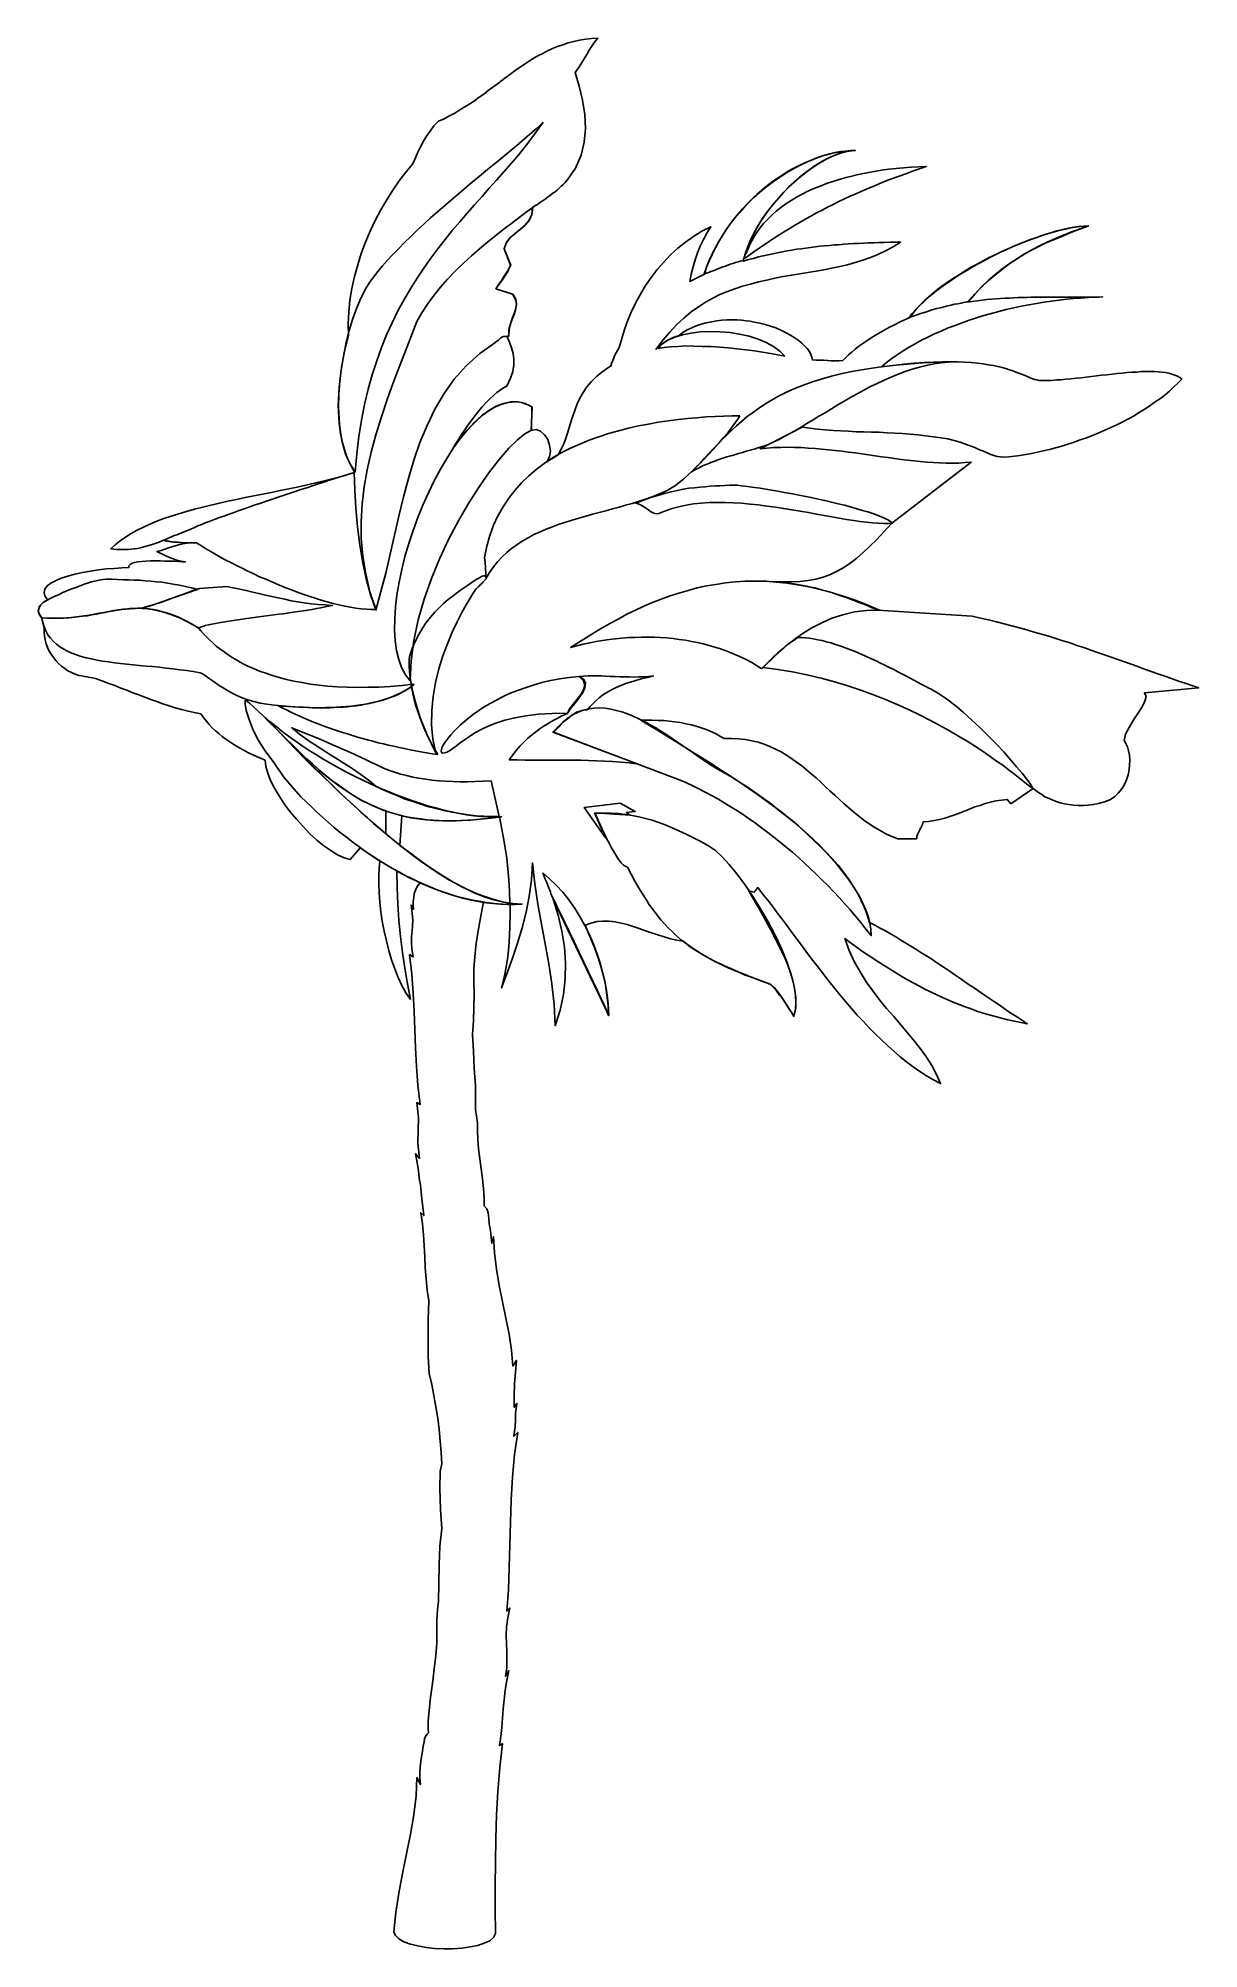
# Model space of a CAD drawing. Extents: x -508 to -51, y 189 to 941.
import ezdxf

# ---------------------------------------------------------------- set-up
doc = ezdxf.new("R2010")
doc.units = 0
doc.layers.get('0').update_dxf_attribs({"linetype": 'CONTINUOUS'})

msp = doc.modelspace()

# ---------------------------------------------------------------- linework, layer by layer
for points in [[(-361.68, 562.72), (-363.43, 565.34), (-365.02, 568.21), (-366.45, 571.39), (-367.8, 574.81), (-369.08, 578.31), (-370.19, 582.05), (-371.14, 585.79), (-372.02, 589.61), (-372.74, 593.5), (-373.29, 597.25), (-373.69, 600.98), (-374.01, 604.64), (-374.17, 608.06), (-374.17, 611.33), (-374.01, 614.35), (-373.69, 617.13), (-381.41, 622.38), (-385.38, 617.77), (-387.77, 618.49), (-390.32, 619.68), (-392.94, 621.27), (-395.73, 623.18), (-398.51, 625.41), (-401.21, 627.95), (-403.92, 630.74), (-406.55, 633.6), (-409.09, 636.63), (-411.32, 639.73), (-413.39, 642.83), (-415.22, 645.85), (-416.73, 648.88), (-417.84, 651.74), (-418.56, 654.37), (-418.88, 656.83), (-421.27, 657.87), (-423.49, 658.9), (-425.64, 659.94), (-427.55, 660.97), (-429.46, 662), (-431.13, 663.04), (-432.8, 664.07), (-434.31, 665.11), (-435.74, 666.22), (-437.1, 667.34), (-438.37, 668.45), (-439.64, 669.64), (-440.84, 670.91), (-441.95, 672.27), (-443.06, 673.62), (-444.18, 675.05), (-446.72, 675.61), (-449.19, 676.16), (-451.74, 676.8), (-454.2, 677.52), (-456.59, 678.31), (-459.06, 679.03), (-461.44, 679.91), (-463.83, 680.78), (-466.21, 681.66), (-468.6, 682.53), (-470.91, 683.41), (-473.29, 684.36), (-475.6, 685.24), (-477.99, 686.19), (-480.3, 687.07), (-482.68, 687.94), (-484.19, 688.5), (-485.55, 688.97), (-486.74, 689.29), (-487.85, 689.45), (-488.89, 689.61), (-489.92, 689.77), (-491.03, 690.01), (-492.15, 690.25), (-493.58, 690.72), (-495.01, 691.36), (-496.45, 692.08), (-497.72, 692.95), (-498.91, 693.91), (-500.11, 694.94), (-501.14, 696.06), (-502.17, 697.25), (-503.05, 698.52), (-503.77, 699.79), (-504.48, 701.23), (-504.96, 702.66), (-505.36, 704.17), (-505.68, 705.68), (-505.75, 707.27), (-505.75, 708.86), (-506.79, 713.08), (-507.66, 714.19), (-508.06, 715.23), (-508.06, 716.18), (-507.74, 717.14), (-507.11, 718.01), (-506.31, 718.73), (-505.44, 719.44), (-504.48, 720), (-505.52, 721.51), (-505.83, 722.87), (-505.52, 724.22), (-504.64, 725.41), (-503.21, 726.53), (-501.3, 727.48), (-499.07, 728.44), (-496.53, 729.23), (-493.74, 730.03), (-490.72, 730.66), (-487.62, 731.22), (-484.43, 731.7), (-481.25, 732.1), (-478.15, 732.33), (-475.2, 732.57), (-472.42, 732.73), (-472.42, 733.37), (-472.02, 733.85), (-471.23, 734.32), (-470.19, 734.64), (-468.92, 734.88), (-467.41, 735.04), (-465.74, 735.2), (-463.91, 735.28), (-462, 735.28), (-460.09, 735.28), (-458.18, 735.2), (-456.35, 735.2), (-454.52, 735.12), (-452.93, 735.04), (-451.42, 734.96), (-450.22, 734.96), (-451.97, 735.2), (-453.65, 735.6), (-455.08, 736.07), (-456.43, 736.55), (-457.7, 737.11), (-458.97, 737.74), (-460.17, 738.3), (-461.44, 738.94), (-459.77, 739.41), (-458.26, 739.89), (-456.9, 740.37), (-455.55, 740.85), (-454.2, 741.24), (-452.77, 741.64), (-451.26, 741.96), (-449.59, 742.28), (-450.7, 742.36), (-451.9, 742.52), (-453.09, 742.6), (-454.28, 742.68), (-455.47, 742.84), (-456.67, 742.99), (-457.78, 743.15), (-458.81, 743.39), (-460.56, 742.68), (-462.16, 742.12), (-463.67, 741.56), (-465.18, 741.16), (-466.53, 740.77), (-467.88, 740.45), (-469.08, 740.21), (-470.35, 739.97), (-471.54, 739.89), (-472.66, 739.73), (-473.85, 739.73), (-474.97, 739.73), (-476.08, 739.73), (-477.19, 739.81), (-478.39, 739.89), (-479.58, 740.05), (-477.83, 741.64), (-475.92, 743.23), (-473.85, 744.66), (-471.62, 746.02), (-469.24, 747.37), (-466.77, 748.56), (-464.22, 749.76), (-461.52, 750.87), (-458.74, 751.91), (-455.79, 752.86), (-452.85, 753.82), (-449.75, 754.77), (-446.64, 755.57), (-443.38, 756.44), (-440.2, 757.23), (-436.86, 757.95), (-433.52, 758.75), (-430.09, 759.46), (-426.75, 760.18), (-423.33, 760.82), (-419.91, 761.53), (-416.41, 762.25), (-412.99, 762.96), (-409.57, 763.6), (-406.23, 764.32), (-402.81, 765.11), (-399.46, 765.83), (-396.2, 766.62), (-392.94, 767.42), (-389.76, 768.21), (-386.66, 769.09), (-383.63, 770.04), (-386.66, 776.09), (-388.65, 782.61), (-389.76, 789.38), (-390.08, 796.38), (-389.76, 803.46), (-388.96, 810.46), (-387.69, 817.3), (-386.1, 823.9), (-386.18, 828.52), (-385.94, 833.21), (-385.46, 837.91), (-384.75, 842.52), (-383.71, 847.14), (-382.44, 851.75), (-381.01, 856.28), (-379.34, 860.74), (-377.51, 865.04), (-375.52, 869.25), (-373.29, 873.39), (-370.99, 877.37), (-368.6, 881.19), (-366.05, 884.85), (-363.43, 888.26), (-360.72, 891.53), (-359.69, 893.83), (-358.73, 896.06), (-357.7, 898.21), (-356.5, 900.36), (-355.31, 902.43), (-353.96, 904.42), (-352.45, 906.4), (-350.7, 908.23), (-348.47, 909.27), (-346.32, 910.38), (-344.25, 911.5), (-342.27, 912.69), (-340.27, 913.88), (-338.37, 915.08), (-336.46, 916.35), (-334.63, 917.7), (-332.8, 918.98), (-331.05, 920.33), (-329.22, 921.68), (-327.47, 922.95), (-325.71, 924.3), (-323.96, 925.58), (-322.21, 926.93), (-320.46, 928.2), (-318.71, 929.4), (-316.96, 930.59), (-315.21, 931.78), (-313.39, 932.9), (-311.55, 934.01), (-309.65, 934.97), (-307.74, 936), (-305.83, 936.88), (-303.76, 937.67), (-301.69, 938.39), (-299.62, 939.1), (-297.4, 939.66), (-295.17, 940.14), (-292.86, 940.54), (-290.39, 940.77), (-287.93, 940.93), (-289.2, 939.42), (-290.32, 937.83), (-291.35, 936.24), (-292.3, 934.57), (-293.34, 932.82), (-294.37, 931.07), (-295.57, 929.32), (-296.92, 927.41), (-295.33, 922), (-293.98, 916.51), (-293.1, 910.94), (-292.86, 905.45), (-293.26, 900.04), (-294.45, 894.87), (-296.68, 889.78), (-300.02, 885.08), (-300.81, 884.21), (-301.61, 883.41), (-302.41, 882.7), (-303.2, 881.9), (-304, 881.19), (-304.79, 880.55), (-305.67, 879.91), (-306.46, 879.28), (-307.34, 878.64), (-308.13, 878), (-309.01, 877.37), (-309.88, 876.81), (-310.84, 876.17), (-311.71, 875.54), (-312.67, 874.98), (-313.62, 874.34), (-313.86, 871.56), (-314.98, 869.25), (-316.57, 867.34), (-318.55, 865.67), (-320.62, 864), (-322.53, 862.33), (-323.96, 860.42), (-324.76, 858.11), (-322.21, 851.67), (-322.85, 850.48), (-323.49, 849.28), (-324.21, 848.09), (-325, 846.98), (-325.71, 845.78), (-326.51, 844.67), (-327.31, 843.55), (-328.02, 842.36), (-321.42, 840.21), (-320.23, 838.3), (-319.91, 836.39), (-320.15, 834.57), (-320.78, 832.66), (-321.58, 830.67), (-322.37, 828.52), (-322.93, 826.29), (-323.01, 823.74), (-323.73, 823.67), (-322.69, 821.28), (-321.9, 819.05), (-321.26, 816.9), (-320.94, 814.67), (-321.02, 812.37), (-321.42, 809.82), (-322.37, 807.12), (-323.81, 804.01), (-325.08, 803.38), (-326.35, 802.5), (-327.71, 801.47), (-329.06, 800.35), (-330.49, 799), (-331.92, 797.57), (-333.27, 795.98), (-334.71, 794.31), (-336.14, 792.56), (-337.57, 790.73), (-338.92, 788.82), (-340.27, 786.91), (-341.55, 785), (-342.82, 783.01), (-344.02, 781.1), (-345.13, 779.19), (-342.58, 782.69), (-340.12, 785.79), (-337.65, 788.42), (-335.34, 790.73), (-333.04, 792.72), (-330.89, 794.31), (-328.74, 795.58), (-326.75, 796.54), (-324.84, 797.25), (-322.93, 797.65), (-321.18, 797.89), (-319.51, 797.81), (-317.92, 797.57), (-316.49, 797.09), (-315.05, 796.54), (-313.78, 795.74), (-314.18, 786.59), (-312.19, 786.99), (-310.44, 786.35), (-308.93, 784.92), (-307.66, 783.01), (-306.94, 780.79), (-306.62, 778.4), (-307.02, 776.17), (-308.05, 774.26), (-303.52, 776.97), (-302.33, 779.19), (-301.37, 781.34), (-300.5, 783.57), (-299.78, 785.88), (-299.06, 788.1), (-298.43, 790.33), (-297.71, 792.64), (-296.92, 794.87), (-296.04, 797.09), (-295.01, 799.32), (-293.74, 801.47), (-292.23, 803.7), (-290.39, 805.85), (-288.33, 807.91), (-285.78, 809.98), (-282.84, 811.97), (-282.52, 812.92), (-282.12, 813.8), (-281.8, 814.76), (-281.48, 815.63), (-281.09, 816.51), (-280.61, 817.38), (-280.13, 818.33), (-279.5, 819.21), (-278.54, 822.79), (-277.51, 826.37), (-276.16, 829.95), (-274.64, 833.45), (-272.97, 836.95), (-271.14, 840.29), (-269.15, 843.63), (-266.93, 846.82), (-264.54, 849.92), (-261.99, 852.86), (-259.29, 855.65), (-256.42, 858.27), (-253.4, 860.74), (-250.3, 862.97), (-246.96, 864.95), (-243.46, 866.7), (-245.05, 864.24), (-246.4, 861.7), (-247.67, 859.15), (-248.71, 856.44), (-249.66, 853.74), (-250.46, 850.95), (-251.17, 848.09), (-251.81, 845.23), (-246, 848.09), (-245.13, 850.79), (-244.09, 853.42), (-242.9, 856.04), (-241.71, 858.51), (-240.35, 860.98), (-238.84, 863.36), (-237.33, 865.75), (-235.74, 867.98), (-233.99, 870.21), (-232.24, 872.27), (-230.41, 874.34), (-228.5, 876.33), (-226.51, 878.24), (-224.52, 880.07), (-222.45, 881.82), (-220.39, 883.41), (-218.24, 885), (-216.09, 886.44), (-213.94, 887.87), (-211.71, 889.14), (-209.57, 890.33), (-207.34, 891.45), (-205.19, 892.48), (-202.96, 893.36), (-200.82, 894.15), (-198.67, 894.87), (-196.6, 895.42), (-194.53, 895.9), (-192.46, 896.3), (-190.47, 896.54), (-188.56, 896.7), (-186.65, 896.7), (-189.52, 896.46), (-192.46, 895.67), (-195.56, 894.47), (-198.82, 892.96), (-202.01, 890.97), (-205.27, 888.74), (-208.53, 886.2), (-211.71, 883.41), (-214.74, 880.39), (-217.68, 877.13), (-220.39, 873.79), (-222.85, 870.36), (-225.08, 866.79), (-226.99, 863.2), (-228.5, 859.63), (-229.69, 856.04), (-228.82, 858.19), (-227.86, 860.34), (-226.75, 862.33), (-225.56, 864.32), (-224.2, 866.15), (-222.77, 867.98), (-221.18, 869.65), (-219.51, 871.32), (-217.76, 872.83), (-215.93, 874.34), (-213.94, 875.77), (-211.87, 877.13), (-209.8, 878.4), (-207.58, 879.59), (-205.27, 880.71), (-202.96, 881.74), (-200.5, 882.78), (-198.03, 883.73), (-195.48, 884.61), (-192.94, 885.4), (-190.23, 886.12), (-187.53, 886.83), (-184.82, 887.47), (-182.04, 888.03), (-179.17, 888.51), (-176.31, 888.98), (-173.45, 889.38), (-170.58, 889.7), (-167.64, 889.94), (-164.7, 890.17), (-161.67, 890.33), (-158.73, 890.49), (-161.43, 889.54), (-164.14, 888.58), (-166.76, 887.63), (-169.39, 886.67), (-171.94, 885.72), (-174.48, 884.76), (-176.95, 883.81), (-179.33, 882.78), (-181.72, 881.82), (-184.11, 880.79), (-186.41, 879.75), (-188.72, 878.72), (-190.95, 877.68), (-193.18, 876.65), (-195.41, 875.54), (-197.55, 874.42), (-199.7, 873.31), (-201.85, 872.2), (-203.92, 871.08), (-206.07, 869.89), (-208.13, 868.7), (-210.2, 867.5), (-212.27, 866.23), (-214.26, 864.95), (-216.33, 863.68), (-218.4, 862.41), (-220.39, 861.06), (-222.45, 859.7), (-224.44, 858.35), (-226.51, 856.92), (-228.5, 855.49), (-230.57, 853.98), (-230.65, 853.26), (-228.66, 853.82), (-226.75, 854.29), (-224.76, 854.85), (-222.85, 855.25), (-220.94, 855.73), (-219.03, 856.13), (-217.2, 856.52), (-215.29, 856.84), (-213.46, 857.24), (-211.63, 857.56), (-209.8, 857.88), (-207.98, 858.11), (-206.07, 858.35), (-204.23, 858.59), (-202.41, 858.83), (-200.57, 859.07), (-198.75, 859.23), (-196.84, 859.39), (-195.01, 859.63), (-193.1, 859.7), (-191.19, 859.86), (-189.28, 860.02), (-187.37, 860.1), (-185.38, 860.18), (-183.39, 860.26), (-181.4, 860.42), (-179.41, 860.42), (-177.35, 860.5), (-175.28, 860.58), (-173.13, 860.66), (-170.98, 860.66), (-168.83, 860.74), (-171.78, 858.91), (-174.72, 857.32), (-177.74, 855.89), (-180.69, 854.69), (-183.71, 853.58), (-186.73, 852.7), (-189.76, 851.83), (-192.78, 851.11), (-195.88, 850.48), (-198.98, 849.84), (-202.09, 849.28), (-205.27, 848.81), (-208.45, 848.25), (-211.71, 847.69), (-214.98, 847.14), (-218.24, 846.5), (-221.5, 845.78), (-224.68, 845.07), (-227.86, 844.19), (-230.97, 843.32), (-233.99, 842.36), (-236.93, 841.33), (-239.88, 840.05), (-242.74, 838.62), (-245.6, 837.03), (-248.39, 835.2), (-251.25, 833.21), (-254.04, 830.82), (-256.82, 828.28), (-259.53, 825.34), (-262.31, 822.07), (-265.1, 818.49), (-263.98, 819.53), (-262.87, 820.48), (-261.76, 821.28), (-260.56, 822.07), (-259.37, 822.63), (-258.26, 823.19), (-257.06, 823.59), (-255.95, 823.9), (-254.44, 825.1), (-252.76, 826.13), (-251.01, 827.01), (-249.19, 827.8), (-247.28, 828.44), (-245.29, 829), (-243.22, 829.39), (-241.15, 829.71), (-239.16, 829.95), (-237.09, 830.11), (-235.1, 830.11), (-233.2, 830.11), (-231.36, 829.95), (-229.61, 829.79), (-227.94, 829.55), (-226.43, 829.23), (-224.2, 828.84), (-222.06, 828.28), (-219.99, 827.64), (-217.92, 826.93), (-215.93, 826.05), (-214.1, 825.18), (-212.35, 824.22), (-210.68, 823.19), (-209.17, 822.15), (-207.82, 821.04), (-206.62, 819.93), (-205.59, 818.81), (-204.71, 817.7), (-204.07, 816.51), (-203.68, 815.47), (-203.44, 814.36), (-202.01, 814.28), (-200.57, 814.28), (-199.14, 814.2), (-197.63, 814.12), (-196.2, 814.04), (-194.69, 814.04), (-193.18, 814.04), (-191.59, 814.12), (-190.47, 815.23), (-189.28, 816.35), (-188.01, 817.46), (-186.65, 818.57), (-185.22, 819.77), (-183.71, 820.8), (-182.04, 821.92), (-180.37, 823.03), (-178.7, 824.06), (-176.87, 825.18), (-175.04, 826.21), (-173.13, 827.25), (-171.22, 828.2), (-169.23, 829.16), (-167.24, 830.11), (-165.17, 830.98), (-163.98, 832.66), (-162.63, 834.33), (-161.12, 836.08), (-159.36, 837.75), (-157.54, 839.34), (-155.63, 841.01), (-153.56, 842.68), (-151.33, 844.27), (-149.1, 845.86), (-146.72, 847.37), (-144.25, 848.89), (-141.78, 850.4), (-139.24, 851.83), (-136.61, 853.26), (-133.99, 854.61), (-131.28, 855.89), (-128.66, 857.16), (-126.03, 858.35), (-123.32, 859.47), (-120.7, 860.5), (-118.16, 861.54), (-115.61, 862.41), (-113.14, 863.29), (-110.68, 864.08), (-108.37, 864.72), (-106.06, 865.35), (-103.91, 865.83), (-101.92, 866.31), (-100.01, 866.63), (-98.19, 866.79), (-96.6, 866.95), (-95.08, 866.95), (-98.35, 865.83), (-101.53, 864.72), (-104.71, 863.45), (-107.81, 862.17), (-110.91, 860.82), (-113.94, 859.39), (-116.96, 857.79), (-119.91, 856.13), (-122.77, 854.29), (-125.71, 852.39), (-128.58, 850.24), (-131.36, 848.01), (-134.22, 845.54), (-137.01, 842.92), (-139.79, 840.13), (-142.58, 837.11), (-140.59, 837.35), (-138.68, 837.59), (-136.77, 837.83), (-134.86, 838.07), (-133.03, 838.23), (-131.2, 838.38), (-129.45, 838.54), (-127.62, 838.62), (-125.95, 838.7), (-124.2, 838.78), (-122.53, 838.86), (-120.86, 838.94), (-119.19, 838.94), (-117.6, 839.02), (-115.93, 839.02), (-114.34, 839.02), (-112.75, 839.02), (-111.15, 839.02), (-109.56, 839.02), (-108.05, 839.02), (-106.46, 839.02), (-104.95, 839.02), (-103.36, 839.02), (-101.85, 839.02), (-100.25, 839.02), (-98.74, 839.02), (-97.15, 839.02), (-95.64, 839.02), (-94.05, 839.02), (-92.46, 839.1), (-90.87, 839.1), (-89.28, 839.18), (-92.06, 839.1), (-94.92, 838.94), (-97.71, 838.7), (-100.65, 838.46), (-103.52, 838.23), (-106.46, 837.91), (-109.4, 837.51), (-112.35, 837.03), (-115.37, 836.55), (-118.31, 836), (-121.34, 835.44), (-124.28, 834.8), (-127.22, 834.17), (-130.17, 833.37), (-133.11, 832.66), (-136.06, 831.78), (-138.92, 830.91), (-141.78, 830.03), (-144.57, 829), (-147.35, 827.96), (-150.13, 826.93), (-152.84, 825.73), (-155.47, 824.62), (-158.09, 823.35), (-160.64, 822.07), (-163.1, 820.72), (-165.49, 819.37), (-167.8, 817.94), (-170.1, 816.42), (-172.25, 814.91), (-174.4, 813.32), (-176.39, 811.65), (-171.78, 812.21), (-167.48, 812.69), (-163.34, 813.08), (-159.52, 813.32), (-155.94, 813.48), (-152.52, 813.64), (-149.34, 813.64), (-146.4, 813.56), (-143.61, 813.48), (-140.99, 813.32), (-138.6, 813.08), (-136.37, 812.76), (-134.3, 812.45), (-132.32, 812.13), (-130.57, 811.73), (-128.89, 811.33), (-127.38, 810.94), (-125.95, 810.46), (-124.6, 810.06), (-123.41, 809.58), (-122.29, 809.11), (-121.18, 808.71), (-120.22, 808.31), (-119.27, 807.91), (-118.39, 807.51), (-117.6, 807.2), (-116.8, 806.88), (-116.01, 806.64), (-115.21, 806.48), (-114.41, 806.32), (-113.7, 806.24), (-112.9, 806.24), (-111.15, 806.24), (-109.4, 806.32), (-107.49, 806.48), (-105.66, 806.56), (-103.75, 806.8), (-101.77, 806.96), (-99.78, 807.12), (-97.79, 807.36), (-95.8, 807.6), (-93.73, 807.83), (-91.74, 808.07), (-89.67, 808.31), (-87.69, 808.55), (-85.62, 808.79), (-83.63, 808.95), (-81.72, 809.19), (-79.73, 809.35), (-77.82, 809.51), (-75.99, 809.58), (-74.16, 809.74), (-72.41, 809.74), (-70.74, 809.74), (-69.07, 809.74), (-67.47, 809.66), (-66.04, 809.51), (-64.61, 809.35), (-63.26, 809.11), (-62.07, 808.79), (-60.95, 808.39), (-59.92, 807.91), (-58.97, 807.44), (-58.17, 806.8), (-59.68, 805.21), (-61.27, 803.7), (-63.02, 802.1), (-64.77, 800.67), (-66.6, 799.16), (-68.59, 797.81), (-70.58, 796.38), (-72.65, 795.02), (-74.8, 793.75), (-76.94, 792.4), (-79.17, 791.21), (-81.4, 790.01), (-83.71, 788.82), (-86.09, 787.7), (-88.48, 786.67), (-90.87, 785.64), (-93.25, 784.68), (-95.64, 783.73), (-98.1, 782.85), (-100.57, 781.98), (-102.96, 781.18), (-105.43, 780.47), (-107.81, 779.75), (-110.28, 779.11), (-112.66, 778.56), (-114.97, 778), (-117.36, 777.52), (-119.59, 777.13), (-121.89, 776.81), (-124.04, 776.49), (-126.27, 776.25), (-128.34, 776.09), (-129.53, 776.17), (-130.8, 776.33), (-132.08, 776.73), (-133.35, 777.2), (-134.78, 777.76), (-136.21, 778.4), (-137.81, 779.04), (-139.56, 779.83), (-141.38, 780.54), (-143.29, 781.26), (-145.44, 781.98), (-147.75, 782.61), (-150.22, 783.25), (-152.92, 783.73), (-155.86, 784.13), (-158.97, 784.44), (-161.99, 784.84), (-165.09, 785.16), (-168.12, 785.4), (-171.14, 785.56), (-174.16, 785.72), (-177.19, 785.88), (-180.21, 785.95), (-183.23, 786.04), (-186.26, 786.11), (-189.28, 786.27), (-192.3, 786.43), (-195.32, 786.59), (-198.43, 786.83), (-201.45, 787.15), (-204.48, 787.47), (-207.5, 787.94), (-224.13, 779.43), (-221.42, 779.67), (-218.63, 779.83), (-215.93, 779.91), (-213.23, 779.99), (-210.52, 779.91), (-207.82, 779.83), (-205.19, 779.67), (-202.48, 779.51), (-199.86, 779.27), (-197.16, 779.04), (-194.53, 778.72), (-191.9, 778.4), (-189.28, 778.08), (-186.65, 777.76), (-184.11, 777.36), (-181.48, 777.04), (-178.86, 776.65), (-176.31, 776.25), (-173.76, 775.93), (-171.22, 775.53), (-168.59, 775.22), (-166.05, 774.9), (-163.5, 774.66), (-161.04, 774.34), (-158.49, 774.18), (-155.94, 774.02), (-153.48, 773.86), (-150.93, 773.78), (-148.47, 773.78), (-145.92, 773.78), (-143.45, 773.94), (-140.99, 774.1), (-172.41, 750), (-175.44, 746.73), (-178.22, 743.71), (-180.92, 741.01), (-183.55, 738.54), (-186.1, 736.31), (-188.64, 734.32), (-191.19, 732.65), (-193.81, 731.22), (-196.44, 729.95), (-199.22, 728.91), (-202.17, 728.12), (-205.19, 727.56), (-208.45, 727.16), (-211.95, 727), (-215.69, 727), (-219.75, 727.16), (-216.65, 726.92), (-213.7, 726.6), (-210.84, 726.21), (-207.98, 725.73), (-205.27, 725.17), (-202.57, 724.62), (-199.94, 723.9), (-197.32, 723.19), (-194.85, 722.39), (-192.3, 721.59), (-189.84, 720.72), (-187.45, 719.84), (-185.06, 718.89), (-182.6, 717.93), (-180.21, 716.98), (-177.82, 715.94), (-140.59, 713.48), (-137.41, 712.76), (-134.22, 712.05), (-131.12, 711.33), (-128.1, 710.54), (-125.07, 709.74), (-122.05, 708.94), (-119.11, 708.15), (-116.25, 707.27), (-113.38, 706.48), (-110.52, 705.6), (-107.73, 704.73), (-104.95, 703.85), (-102.16, 702.98), (-99.46, 702.02), (-96.67, 701.15), (-93.97, 700.19), (-91.34, 699.24), (-88.64, 698.36), (-86.01, 697.41), (-83.31, 696.45), (-80.68, 695.5), (-78.06, 694.62), (-75.43, 693.67), (-72.81, 692.72), (-70.18, 691.76), (-67.56, 690.81), (-64.85, 689.93), (-62.22, 688.97), (-59.52, 688.02), (-56.9, 687.15), (-54.19, 686.19), (-51.49, 685.32), (-72.89, 683.33), (-72.25, 681.97), (-72.65, 680.14), (-73.76, 677.84), (-75.43, 675.29), (-77.26, 672.51), (-78.93, 669.72), (-80.29, 667.1), (-80.84, 664.63), (-80.13, 663.44), (-79.49, 662.09), (-79.09, 660.49), (-78.77, 658.82), (-78.61, 656.91), (-78.69, 655), (-78.85, 653.01), (-79.33, 651.1), (-79.89, 649.12), (-80.76, 647.29), (-81.8, 645.54), (-83.15, 643.94), (-84.66, 642.51), (-86.49, 641.32), (-88.56, 640.44), (-90.94, 639.81), (-93.01, 639.41), (-95, 639.17), (-96.91, 639.01), (-98.9, 639.01), (-100.73, 639.17), (-102.56, 639.41), (-104.31, 639.73), (-105.98, 640.13), (-107.57, 640.6), (-109.16, 641.24), (-110.6, 641.88), (-112.03, 642.51), (-113.3, 643.31), (-114.5, 644.1), (-115.61, 644.9), (-116.64, 645.78), (-125.39, 639.73), (-126.83, 641.4), (-129.05, 641.16), (-131.28, 640.84), (-133.43, 640.37), (-135.5, 639.81), (-137.49, 639.09), (-139.56, 638.46), (-141.47, 637.66), (-143.45, 636.94), (-145.44, 636.15), (-147.43, 635.43), (-149.42, 634.72), (-151.41, 634.08), (-153.48, 633.52), (-155.63, 633.13), (-157.77, 632.73), (-160, 632.57), (-160.24, 631.61), (-160.56, 630.74), (-160.96, 629.94), (-161.43, 629.23), (-161.83, 628.43), (-162.15, 627.64), (-162.39, 626.84), (-162.47, 625.97), (-169.87, 625.89), (-172.25, 626.84), (-174.64, 627.95), (-176.87, 629.15), (-179.01, 630.42), (-181.16, 631.85), (-183.23, 633.28), (-185.22, 634.8), (-187.21, 636.39), (-189.12, 638.06), (-191.03, 639.73), (-192.86, 641.4), (-194.69, 643.07), (-196.6, 644.82), (-198.43, 646.49), (-200.26, 648.24), (-202.09, 649.91), (-204, 651.5), (-205.82, 653.1), (-207.73, 654.69), (-209.73, 656.12), (-211.71, 657.55), (-213.7, 658.9), (-215.85, 660.1), (-218, 661.21), (-220.23, 662.24), (-222.53, 663.12), (-224.84, 663.91), (-227.31, 664.47), (-229.93, 664.95), (-232.56, 665.27), (-235.34, 665.43), (-238.21, 665.35), (-239.88, 666.38), (-241.63, 667.34), (-243.46, 668.13), (-245.29, 668.93), (-247.28, 669.64), (-249.26, 670.2), (-251.25, 670.76), (-253.32, 671.23), (-255.47, 671.63), (-257.62, 671.95), (-259.85, 672.19), (-261.99, 672.43), (-264.22, 672.51), (-266.53, 672.66), (-268.76, 672.66), (-271.06, 672.66), (-267.56, 670.52), (-264.06, 668.37), (-260.48, 666.14), (-256.9, 663.99), (-253.32, 661.77), (-249.74, 659.54), (-246.16, 657.23), (-242.58, 655), (-239, 652.7), (-235.5, 650.39), (-232, 648.08), (-228.5, 645.69), (-225.08, 643.31), (-221.74, 640.92), (-218.48, 638.53), (-215.29, 636.07), (-212.19, 633.6), (-209.17, 631.14), (-206.23, 628.59), (-203.44, 626.04), (-200.73, 623.42), (-198.19, 620.87), (-195.72, 618.17), (-193.42, 615.54), (-191.27, 612.84), (-189.28, 610.13), (-187.45, 607.35), (-185.78, 604.56), (-184.35, 601.7), (-183.07, 598.84), (-181.96, 595.97), (-181.08, 593.03), (-179.01, 591.91), (-176.87, 590.8), (-174.8, 589.69), (-172.81, 588.5), (-170.74, 587.3), (-168.75, 586.11), (-166.76, 584.91), (-164.78, 583.72), (-162.79, 582.53), (-160.88, 581.25), (-158.89, 580.06), (-156.98, 578.79), (-155.07, 577.52), (-153.16, 576.24), (-151.25, 574.97), (-149.34, 573.7), (-147.43, 572.42), (-145.52, 571.15), (-143.69, 569.8), (-141.78, 568.53), (-139.87, 567.25), (-138.04, 565.98), (-136.13, 564.63), (-134.22, 563.35), (-132.32, 562.08), (-130.49, 560.81), (-128.58, 559.53), (-126.67, 558.18), (-124.76, 556.91), (-122.85, 555.72), (-120.86, 554.45), (-118.95, 553.18), (-121.5, 553.65), (-124.04, 554.13), (-126.59, 554.68), (-129.05, 555.32), (-131.52, 555.96), (-133.91, 556.67), (-136.37, 557.39), (-138.76, 558.18), (-141.07, 558.98), (-143.45, 559.85), (-145.76, 560.73), (-148.07, 561.6), (-150.29, 562.64), (-152.6, 563.59), (-154.83, 564.63), (-157.06, 565.74), (-159.29, 566.78), (-161.43, 567.97), (-163.58, 569.08), (-165.81, 570.28), (-167.88, 571.55), (-170.03, 572.82), (-172.17, 574.09), (-174.24, 575.37), (-176.39, 576.72), (-178.46, 578.07), (-180.53, 579.43), (-182.6, 580.86), (-184.66, 582.29), (-186.73, 583.72), (-188.72, 585.15), (-190.79, 586.66), (-189.04, 582.05), (-187.05, 577.67), (-184.74, 573.62), (-182.36, 569.72), (-179.73, 566.06), (-177.1, 562.56), (-174.32, 559.22), (-171.54, 555.96), (-168.75, 552.78), (-166.05, 549.59), (-163.42, 546.49), (-160.96, 543.31), (-158.65, 540.05), (-156.5, 536.71), (-154.67, 533.21), (-153.08, 529.62), (-155.86, 531.14), (-158.57, 532.73), (-161.19, 534.4), (-163.82, 536.23), (-166.45, 538.22), (-168.99, 540.21), (-171.54, 542.35), (-174, 544.58), (-176.39, 546.81), (-178.86, 549.2), (-181.24, 551.58), (-183.55, 554.13), (-185.86, 556.59), (-188.16, 559.22), (-190.39, 561.84), (-192.62, 564.47), (-194.85, 567.17), (-197, 569.88), (-199.14, 572.66), (-201.21, 575.37), (-203.36, 578.07), (-205.43, 580.86), (-207.42, 583.56), (-209.49, 586.27), (-211.48, 588.97), (-213.46, 591.68), (-215.45, 594.3), (-217.36, 596.85), (-219.27, 599.39), (-221.18, 601.94), (-223.09, 604.33), (-225, 606.71), (-226.43, 604.88), (-228.5, 605.52), (-226.67, 602.18), (-224.76, 598.84), (-222.93, 595.57), (-221.1, 592.23), (-219.27, 588.97), (-217.6, 585.71), (-216.01, 582.53), (-214.5, 579.34), (-213.23, 576.24), (-212.11, 573.22), (-211.16, 570.2), (-210.52, 567.17), (-210.12, 564.31), (-210.04, 561.44), (-210.2, 558.74), (-210.76, 556.03), (-211.87, 557.87), (-212.99, 559.62), (-214.1, 561.28), (-215.21, 562.96), (-216.41, 564.47), (-217.6, 566.06), (-218.87, 567.49), (-220.31, 568.92), (-222.77, 569.72), (-225.16, 570.59), (-227.54, 571.47), (-229.93, 572.34), (-232.24, 573.3), (-234.47, 574.25), (-236.7, 575.21), (-238.84, 576.24), (-240.99, 577.28), (-243.06, 578.31), (-245.13, 579.43), (-247.12, 580.62), (-249.03, 581.81), (-250.86, 583.09), (-252.61, 584.36), (-254.36, 585.71), (-256.82, 586.11), (-259.37, 586.59), (-261.83, 587.3), (-264.3, 588.1), (-266.77, 588.89), (-269.15, 589.77), (-271.62, 590.64), (-274.01, 591.44), (-276.39, 592.23), (-278.78, 592.79), (-281.17, 593.27), (-283.55, 593.5), (-285.94, 593.59), (-288.25, 593.35), (-290.64, 592.79), (-292.94, 591.91), (-291.03, 587.54), (-289.28, 583.16), (-287.69, 578.79), (-286.34, 574.33), (-285.23, 569.88), (-284.43, 565.42), (-283.87, 560.97), (-283.63, 556.43), (-305.51, 602.18), (-303.52, 595.89), (-302.09, 589.61), (-301.05, 583.32), (-300.65, 577.04), (-300.74, 570.83), (-301.45, 564.63), (-302.8, 558.5), (-304.71, 552.38), (-305.11, 560.73), (-305.99, 568.84), (-307.18, 576.8), (-308.61, 584.6), (-310.12, 592.31), (-311.55, 600.19), (-312.75, 608.22), (-313.62, 616.42), (-314.02, 609.74), (-314.9, 603.29), (-316.17, 597.01), (-317.76, 590.88), (-319.59, 584.91), (-321.58, 578.95), (-323.65, 573.14), (-325.8, 567.25), (-324.84, 571.39), (-324.05, 575.45), (-323.41, 579.5), (-323.01, 583.56), (-322.69, 587.62), (-322.53, 591.75), (-322.46, 595.89), (-322.46, 600.11), (-325.64, 600.27), (-328.74, 600.51), (-331.76, 600.91), (-334.79, 601.38), (-337.73, 601.94), (-340.59, 602.58), (-343.38, 603.29), (-346.16, 604.17), (-348.87, 605.04), (-351.57, 606), (-354.2, 607.11), (-356.82, 608.22), (-359.45, 609.34), (-361.99, 610.61), (-364.54, 611.88), (-367.01, 613.24), (-366.93, 606.71), (-366.69, 600.27), (-366.21, 593.9), (-365.65, 587.54), (-364.86, 581.25), (-363.9, 575.05), (-362.87, 568.84), (-361.68, 562.72)], [(-309.41, 907.92), (-310.76, 906.64), (-312.19, 905.29), (-313.94, 903.78), (-315.77, 902.27), (-317.76, 900.52), (-319.83, 898.77), (-322.05, 896.94), (-324.44, 894.95), (-326.83, 892.96), (-329.38, 890.89), (-332, 888.74), (-334.63, 886.51), (-337.33, 884.29), (-340.04, 882.06), (-342.82, 879.67), (-345.52, 877.37), (-348.31, 874.98), (-351.02, 872.59), (-353.72, 870.21), (-356.43, 867.82), (-358.97, 865.35), (-361.52, 862.97), (-363.98, 860.58), (-366.29, 858.19), (-368.6, 855.89), (-370.67, 853.58), (-372.65, 851.35), (-374.56, 849.12), (-376.24, 846.9), (-377.74, 844.83), (-379.1, 842.76), (-380.21, 840.77), (-381.65, 837.75), (-383.08, 834.25), (-384.51, 830.27), (-385.78, 825.89), (-386.97, 821.28), (-387.93, 816.35), (-388.8, 811.33), (-389.44, 806.16), (-389.84, 800.99), (-390, 795.9), (-389.76, 790.89), (-389.28, 786.11), (-388.41, 781.58), (-387.21, 777.44), (-385.54, 773.62), (-383.4, 770.36), (-382.76, 777.44), (-381.96, 784.2), (-380.93, 790.65), (-379.74, 796.85), (-378.3, 802.82), (-376.71, 808.47), (-374.96, 813.96), (-373.05, 819.21), (-371.06, 824.22), (-368.84, 829), (-366.61, 833.69), (-364.14, 838.14), (-361.68, 842.36), (-359.05, 846.5), (-356.43, 850.48), (-353.64, 854.37), (-350.86, 858.11), (-348.07, 861.7), (-345.21, 865.27), (-342.27, 868.7), (-339.32, 872.11), (-336.46, 875.38), (-333.51, 878.64), (-330.65, 881.9), (-327.78, 885.08), (-324.92, 888.35), (-322.14, 891.53), (-319.43, 894.71), (-316.8, 897.97), (-314.26, 901.23), (-311.79, 904.58), (-309.41, 907.92)], [(-230.73, 853.42), (-229.61, 857.16), (-228.18, 860.98), (-226.27, 864.8), (-224.04, 868.54), (-221.58, 872.2), (-218.79, 875.77), (-215.85, 879.2), (-212.75, 882.46), (-209.49, 885.4), (-206.14, 888.11), (-202.8, 890.57), (-199.46, 892.64), (-196.2, 894.31), (-193.02, 895.58), (-189.91, 896.38), (-187.05, 896.7), (-189.12, 896.62), (-191.27, 896.38), (-193.42, 896.06), (-195.56, 895.67), (-197.79, 895.11), (-199.94, 894.47), (-202.17, 893.76), (-204.32, 892.88), (-206.54, 891.92), (-208.69, 890.89), (-210.84, 889.78), (-213.07, 888.58), (-215.13, 887.23), (-217.28, 885.88), (-219.35, 884.37), (-221.42, 882.86), (-223.41, 881.19), (-225.4, 879.44), (-227.31, 877.61), (-229.14, 875.77), (-230.97, 873.79), (-232.72, 871.8), (-234.47, 869.73), (-236.06, 867.58), (-237.57, 865.35), (-239.08, 863.05), (-240.51, 860.74), (-241.79, 858.27), (-242.98, 855.81), (-244.09, 853.34), (-245.13, 850.79), (-246.08, 848.17), (-245.21, 848.49), (-244.33, 848.81), (-243.46, 849.12), (-242.5, 849.44), (-241.55, 849.84), (-240.67, 850.16), (-239.72, 850.56), (-238.76, 850.95), (-237.73, 851.27), (-236.77, 851.67), (-235.82, 851.99), (-234.79, 852.31), (-233.75, 852.62), (-232.79, 852.94), (-231.76, 853.18), (-230.73, 853.42)], [(-328.02, 842.36), (-327.23, 843.48), (-326.43, 844.67), (-325.64, 845.78), (-324.84, 846.9), (-324.12, 848.01), (-323.41, 849.2), (-322.77, 850.4), (-322.3, 851.59), (-324.84, 858.11), (-324.05, 860.34), (-322.61, 862.25), (-320.78, 864), (-318.71, 865.59), (-316.8, 867.34), (-315.14, 869.25), (-313.94, 871.56), (-313.54, 874.34), (-316.09, 872.43), (-318.87, 870.45), (-321.74, 868.22), (-324.84, 865.91), (-327.94, 863.45), (-331.21, 860.82), (-334.47, 858.11), (-337.65, 855.25), (-340.91, 852.31), (-344.02, 849.28), (-347.04, 846.18), (-349.9, 842.92), (-352.53, 839.66), (-354.99, 836.32), (-357.22, 832.89), (-359.13, 829.47), (-362.23, 821.6), (-365.18, 813.88), (-368.04, 806.4), (-370.67, 799.16), (-373.13, 792), (-375.28, 784.92), (-377.19, 778), (-378.7, 771.16), (-379.9, 764.39), (-380.69, 757.63), (-381.09, 750.79), (-381.01, 744.03), (-380.45, 737.11), (-379.26, 730.19), (-377.59, 723.1), (-375.28, 715.94), (-373.29, 723.19), (-371.38, 730.5), (-369.63, 737.98), (-367.96, 745.46), (-366.21, 752.94), (-364.38, 760.42), (-362.47, 767.74), (-360.32, 774.9), (-357.94, 781.9), (-355.15, 788.58), (-352.05, 795.02), (-348.47, 801.15), (-344.41, 806.8), (-339.72, 812.05), (-334.39, 816.9), (-328.42, 821.12), (-327.62, 821.68), (-327.07, 822.15), (-326.59, 822.55), (-326.19, 822.95), (-325.71, 823.27), (-325.08, 823.51), (-324.21, 823.59), (-323.01, 823.67), (-322.85, 826.53), (-322.21, 829), (-321.5, 830.98), (-320.71, 832.82), (-320.15, 834.57), (-319.99, 836.23), (-320.39, 838.14), (-321.5, 840.21), (-328.02, 842.36)], [(-142.26, 837.27), (-139.56, 840.29), (-136.93, 843.08), (-134.3, 845.62), (-131.6, 847.93), (-128.97, 850.08), (-126.27, 852.07), (-123.48, 853.9), (-120.7, 855.65), (-117.84, 857.24), (-114.89, 858.75), (-111.87, 860.26), (-108.69, 861.61), (-105.43, 862.97), (-102.08, 864.4), (-98.58, 865.75), (-94.92, 867.1), (-96.75, 867.02), (-98.66, 866.86), (-100.65, 866.55), (-102.8, 866.15), (-105.03, 865.67), (-107.33, 865.11), (-109.64, 864.4), (-112.11, 863.68), (-114.57, 862.81), (-117.12, 861.93), (-119.66, 860.98), (-122.21, 859.94), (-124.84, 858.83), (-127.46, 857.64), (-130.09, 856.44), (-132.63, 855.17), (-135.18, 853.82), (-137.81, 852.47), (-140.27, 851.11), (-142.74, 849.6), (-145.13, 848.17), (-147.51, 846.66), (-149.74, 845.14), (-151.97, 843.63), (-154.04, 842.04), (-156.02, 840.45), (-157.93, 838.86), (-159.68, 837.27), (-161.35, 835.68), (-162.87, 834.09), (-164.22, 832.57), (-165.41, 830.98), (-163.1, 831.86), (-160.88, 832.66), (-158.65, 833.29), (-156.58, 834.01), (-154.51, 834.57), (-152.6, 835.04), (-150.77, 835.52), (-149.1, 835.92), (-147.59, 836.23), (-146.24, 836.48), (-145.04, 836.71), (-144.01, 836.95), (-143.22, 837.03), (-142.66, 837.19), (-142.34, 837.27), (-142.26, 837.27)], [(-214.42, 815.87), (-217.12, 816.42), (-220.07, 816.9), (-223.17, 817.46), (-226.35, 817.94), (-229.69, 818.33), (-233.11, 818.73), (-236.54, 819.05), (-240.04, 819.37), (-243.46, 819.61), (-246.88, 819.69), (-250.14, 819.77), (-253.32, 819.85), (-256.35, 819.69), (-259.21, 819.53), (-261.83, 819.29), (-264.22, 818.89), (-262.55, 820.64), (-260.4, 822.07), (-257.7, 823.35), (-254.67, 824.22), (-251.25, 824.94), (-247.67, 825.34), (-243.85, 825.5), (-239.96, 825.42), (-236.06, 825.1), (-232.16, 824.46), (-228.42, 823.67), (-224.92, 822.55), (-221.66, 821.2), (-218.79, 819.69), (-216.33, 817.86), (-214.42, 815.87)], [(-147.11, 813.64), (-149.98, 813.48), (-152.84, 813.24), (-155.7, 812.76), (-158.57, 812.21), (-161.43, 811.49), (-164.22, 810.7), (-167, 809.74), (-169.79, 808.79), (-172.57, 807.6), (-175.28, 806.4), (-177.98, 805.13), (-180.69, 803.85), (-183.31, 802.42), (-185.94, 801.07), (-188.48, 799.56), (-191.03, 798.13), (-193.57, 796.62), (-196.04, 795.1), (-198.51, 793.59), (-200.97, 792.16), (-203.28, 790.73), (-205.67, 789.3), (-207.98, 787.94), (-210.2, 786.59), (-212.43, 785.4), (-214.58, 784.2), (-216.65, 783.09), (-218.72, 782.14), (-220.7, 781.26), (-222.69, 780.47), (-224.6, 779.83), (-226.43, 779.27), (-227.94, 778.79), (-229.54, 778.4), (-231.04, 777.92), (-232.64, 777.52), (-234.15, 777.04), (-235.66, 776.57), (-237.25, 776.17), (-238.76, 775.69), (-240.35, 775.13), (-241.87, 774.58), (-243.46, 774.02), (-244.97, 773.38), (-246.48, 772.75), (-248.07, 771.95), (-249.58, 771.24), (-251.1, 770.36), (-249.35, 772.11), (-247.59, 773.86), (-245.92, 775.69), (-244.25, 777.52), (-242.5, 779.35), (-240.75, 781.18), (-239, 783.01), (-237.25, 784.76), (-235.34, 786.59), (-233.43, 788.42), (-231.45, 790.17), (-229.29, 791.92), (-227.07, 793.59), (-224.76, 795.26), (-222.29, 796.93), (-219.67, 798.53), (-216.88, 800.04), (-213.94, 801.55), (-210.76, 802.98), (-207.42, 804.33), (-203.84, 805.6), (-200.1, 806.8), (-196.04, 807.91), (-191.82, 808.95), (-187.29, 809.9), (-182.44, 810.78), (-177.35, 811.49), (-172.01, 812.21), (-166.29, 812.69), (-160.24, 813.16), (-153.88, 813.48), (-147.11, 813.64)], [(-314.1, 786.67), (-313.86, 795.9), (-316.57, 797.17), (-319.35, 797.89), (-322.21, 797.89), (-325.08, 797.25), (-327.94, 796.14), (-330.81, 794.47), (-333.67, 792.32), (-336.54, 789.77), (-339.32, 786.75), (-342.11, 783.33), (-344.81, 779.67), (-347.36, 775.61), (-349.9, 771.32), (-352.37, 766.78), (-354.59, 762.09), (-356.74, 757.23), (-358.81, 752.3), (-360.64, 747.21), (-362.31, 742.12), (-363.82, 736.95), (-365.1, 731.85), (-366.13, 726.85), (-367.01, 721.91), (-367.56, 717.14), (-367.88, 712.52), (-367.96, 708.07), (-367.72, 703.93), (-367.17, 700.03), (-366.29, 696.53), (-365.18, 693.27), (-363.67, 690.49), (-361.76, 688.1), (-361.44, 695.98), (-360.4, 704.01), (-358.65, 712.13), (-356.27, 720.24), (-353.4, 728.35), (-350.14, 736.31), (-346.56, 743.95), (-342.66, 751.27), (-338.68, 758.11), (-334.63, 764.48), (-330.57, 770.28), (-326.67, 775.29), (-323.01, 779.59), (-319.59, 782.93), (-316.65, 785.32), (-314.1, 786.67)], [(-232.08, 792.4), (-235.18, 792.32), (-238.45, 792.24), (-241.79, 792.08), (-245.29, 791.92), (-248.95, 791.6), (-252.61, 791.29), (-256.35, 790.89), (-260.24, 790.41), (-264.14, 789.85), (-268.04, 789.14), (-271.94, 788.42), (-275.92, 787.55), (-279.82, 786.51), (-283.71, 785.4), (-287.61, 784.13), (-291.35, 782.77), (-295.09, 781.26), (-298.75, 779.59), (-302.33, 777.76), (-305.75, 775.77), (-309.01, 773.62), (-312.19, 771.24), (-315.14, 768.69), (-318, 765.99), (-320.62, 763.04), (-323.01, 759.94), (-325.24, 756.6), (-327.23, 753.02), (-328.98, 749.28), (-330.41, 745.22), (-331.6, 741.01), (-332.48, 736.47), (-332.32, 734.72), (-332.16, 732.49), (-332, 730.19), (-331.92, 728.44), (-330.57, 730.74), (-329.06, 732.89), (-327.47, 734.88), (-325.71, 736.79), (-323.81, 738.54), (-321.9, 740.13), (-319.83, 741.64), (-317.68, 743.07), (-315.37, 744.35), (-313.07, 745.62), (-310.68, 746.73), (-308.21, 747.77), (-305.75, 748.72), (-303.2, 749.68), (-300.58, 750.55), (-298.03, 751.35), (-295.41, 752.14), (-292.7, 752.86), (-290.08, 753.66), (-287.45, 754.29), (-284.75, 755.01), (-282.2, 755.72), (-279.58, 756.44), (-277.03, 757.16), (-274.48, 757.87), (-272.02, 758.59), (-269.63, 759.38), (-267.24, 760.26), (-264.94, 761.13), (-262.79, 762.09), (-260.64, 763.04), (-258.65, 764.16), (-257.38, 764.95), (-255.95, 766.07), (-254.28, 767.42), (-252.45, 769.09), (-250.54, 770.84), (-248.55, 772.83), (-246.48, 774.9), (-244.41, 777.13), (-242.42, 779.27), (-240.43, 781.5), (-238.6, 783.65), (-236.85, 785.72), (-235.34, 787.63), (-233.99, 789.45), (-232.88, 791.05), (-232.08, 792.4)], [(-383.79, 770.12), (-385.54, 769.57), (-387.45, 768.93), (-389.44, 768.37), (-391.43, 767.66), (-393.58, 767.02), (-395.73, 766.3), (-397.96, 765.59), (-400.18, 764.87), (-402.49, 764.08), (-404.8, 763.36), (-407.1, 762.57), (-409.41, 761.77), (-411.8, 760.97), (-414.1, 760.18), (-416.41, 759.46), (-418.72, 758.67), (-420.95, 757.87), (-423.17, 757.16), (-425.32, 756.36), (-427.47, 755.64), (-429.46, 754.93), (-431.45, 754.21), (-433.36, 753.57), (-435.11, 752.94), (-436.86, 752.3), (-438.45, 751.75), (-439.88, 751.19), (-441.23, 750.63), (-442.51, 750.23), (-443.54, 749.76), (-444.49, 749.36), (-445.29, 749.04), (-446.09, 748.64), (-446.88, 748.32), (-447.84, 747.93), (-448.71, 747.53), (-449.75, 747.13), (-450.7, 746.73), (-451.74, 746.34), (-452.69, 745.94), (-453.65, 745.54), (-454.6, 745.22), (-455.47, 744.82), (-456.35, 744.51), (-457.06, 744.19), (-457.78, 743.87), (-458.34, 743.63), (-458.81, 743.39), (-458.65, 743.39), (-458.58, 743.39), (-458.34, 743.31), (-458.18, 743.23), (-457.86, 743.15), (-457.54, 743.07), (-457.06, 742.99), (-456.51, 742.91), (-455.87, 742.76), (-455, 742.68), (-453.96, 742.6), (-452.77, 742.52), (-451.42, 742.44), (-449.83, 742.36), (-447.92, 742.36), (-445.85, 742.36), (-444.18, 741.32), (-442.35, 740.21), (-440.52, 739.1), (-438.61, 738.06), (-436.62, 736.87), (-434.55, 735.76), (-432.4, 734.64), (-430.18, 733.53), (-427.95, 732.41), (-425.72, 731.3), (-423.33, 730.19), (-421.03, 729.07), (-418.64, 728.04), (-416.25, 727), (-413.79, 725.97), (-411.32, 724.94), (-408.93, 723.98), (-406.47, 723.1), (-404, 722.23), (-401.61, 721.35), (-399.23, 720.56), (-396.84, 719.84), (-394.45, 719.13), (-392.07, 718.57), (-389.84, 718.01), (-387.53, 717.46), (-385.3, 717.06), (-383.16, 716.74), (-381.09, 716.42), (-379.02, 716.26), (-377.11, 716.1), (-375.2, 716.1), (-377.27, 721.59), (-379.02, 727.72), (-380.45, 734.4), (-381.56, 741.48), (-382.52, 748.64), (-383.16, 755.96), (-383.55, 763.2), (-383.79, 770.12)], [(-171.85, 750.16), (-173.6, 750), (-175.51, 750), (-177.66, 750.07), (-179.89, 750.23), (-182.28, 750.47), (-184.74, 750.79), (-187.37, 751.19), (-190.15, 751.59), (-192.94, 752.07), (-195.88, 752.62), (-198.91, 753.1), (-201.93, 753.66), (-205.11, 754.29), (-208.29, 754.85), (-211.55, 755.41), (-214.82, 755.88), (-218.08, 756.44), (-221.42, 756.84), (-224.76, 757.32), (-228.02, 757.63), (-231.36, 757.95), (-234.63, 758.11), (-237.81, 758.27), (-240.99, 758.27), (-244.17, 758.19), (-247.28, 758.03), (-250.3, 757.71), (-253.16, 757.23), (-256.03, 756.6), (-258.73, 755.88), (-261.36, 755.01), (-263.9, 753.89), (-264.86, 753.73), (-265.89, 754.05), (-267.17, 754.69), (-268.36, 755.57), (-269.63, 756.44), (-270.9, 757.16), (-272.02, 757.79), (-273.05, 757.95), (-270.03, 759.14), (-267.08, 760.18), (-264.3, 761.05), (-261.67, 761.85), (-259.13, 762.48), (-256.66, 763.04), (-254.36, 763.44), (-252.13, 763.84), (-249.9, 764.08), (-247.83, 764.32), (-245.76, 764.48), (-243.78, 764.63), (-241.79, 764.79), (-239.88, 764.87), (-237.97, 764.95), (-236.06, 765.11), (-235.26, 765.11), (-234.31, 765.11), (-233.04, 765.03), (-231.6, 764.87), (-230.01, 764.71), (-228.18, 764.48), (-226.27, 764.16), (-224.13, 763.92), (-221.9, 763.52), (-219.59, 763.12), (-217.12, 762.73), (-214.58, 762.25), (-212.03, 761.77), (-209.41, 761.29), (-206.7, 760.73), (-204, 760.18), (-201.29, 759.62), (-198.67, 758.98), (-196.04, 758.35), (-193.42, 757.79), (-190.87, 757.16), (-188.48, 756.52), (-186.1, 755.8), (-183.87, 755.17), (-181.72, 754.53), (-179.73, 753.89), (-177.98, 753.26), (-176.31, 752.62), (-174.88, 751.98), (-173.6, 751.35), (-172.65, 750.71), (-171.85, 750.16)], [(-335.82, 724.3), (-336.22, 723.82), (-337.01, 722.55), (-338.21, 720.56), (-339.72, 718.01), (-341.47, 714.91), (-343.3, 711.25), (-345.21, 707.19), (-347.04, 702.66), (-348.87, 697.88), (-350.46, 692.79), (-351.81, 687.46), (-352.77, 681.97), (-353.32, 676.41), (-353.4, 670.84), (-352.84, 665.19), (-351.65, 659.7), (-355.23, 667.1), (-357.94, 673.94), (-359.85, 680.14), (-361.12, 685.47), (-361.91, 690.01), (-362.23, 693.67), (-362.23, 696.22), (-362.07, 697.65), (-360.96, 700.75), (-359.77, 703.61), (-358.41, 706.32), (-356.98, 708.79), (-355.47, 711.01), (-353.8, 713.08), (-352.13, 715.07), (-350.38, 716.82), (-348.63, 718.49), (-346.8, 720.08), (-344.89, 721.59), (-342.98, 722.95), (-341.15, 724.3), (-339.24, 725.57), (-337.33, 726.85), (-335.5, 728.12), (-334.71, 728.51), (-334.07, 728.91), (-333.51, 729.23), (-332.96, 729.39), (-332.56, 729.39), (-332.24, 729.31), (-332, 728.91), (-331.84, 728.28), (-332.48, 727.56), (-333.11, 727), (-333.59, 726.45), (-334.07, 725.97), (-334.55, 725.49), (-335.02, 725.1), (-335.42, 724.7), (-335.82, 724.3)], [(-506.79, 712.92), (-504.64, 712.76), (-502.49, 712.68), (-500.34, 712.68), (-498.2, 712.76), (-496.13, 712.92), (-494.14, 713.16), (-492.07, 713.4), (-490.08, 713.64), (-488.09, 713.96), (-486.1, 714.35), (-484.12, 714.67), (-482.21, 714.99), (-480.3, 715.39), (-478.39, 715.71), (-476.56, 716.02), (-474.65, 716.26), (-473.85, 716.34), (-472.98, 716.42), (-471.94, 716.42), (-470.83, 716.5), (-469.87, 716.58), (-468.92, 716.66), (-468.12, 716.66), (-467.57, 716.66), (-466.93, 716.82), (-466.06, 717.06), (-464.94, 717.38), (-463.75, 717.69), (-462.47, 718.17), (-460.96, 718.65), (-459.45, 719.21), (-457.86, 719.76), (-456.27, 720.32), (-454.6, 720.88), (-452.93, 721.51), (-451.26, 722.07), (-449.67, 722.63), (-448.15, 723.1), (-446.72, 723.58), (-445.37, 723.98), (-447.84, 724.62), (-450.3, 725.25), (-452.61, 725.73), (-455, 726.13), (-457.22, 726.53), (-459.45, 726.85), (-461.68, 727.08), (-463.83, 727.32), (-466.06, 727.48), (-468.2, 727.64), (-470.35, 727.72), (-472.5, 727.8), (-474.73, 727.88), (-476.96, 727.96), (-479.18, 728.04), (-481.41, 728.12), (-482.52, 727.96), (-483.64, 727.8), (-484.75, 727.56), (-485.94, 727.32), (-487.14, 727), (-488.33, 726.6), (-489.6, 726.21), (-490.96, 725.73), (-492.31, 725.25), (-493.74, 724.7), (-495.25, 724.14), (-496.84, 723.5), (-498.43, 722.79), (-500.11, 721.99), (-501.86, 721.28), (-503.69, 720.4), (-504.4, 720), (-505.28, 719.44), (-506.31, 718.73), (-507.19, 717.85), (-507.82, 716.82), (-508.14, 715.63), (-507.82, 714.35), (-506.79, 712.92)], [(-467.33, 716.66), (-465.82, 716.5), (-464.38, 716.34), (-462.87, 716.1), (-461.44, 715.87), (-460.09, 715.55), (-458.65, 715.15), (-457.3, 714.75), (-455.95, 714.27), (-454.6, 713.8), (-453.25, 713.24), (-451.9, 712.6), (-450.54, 711.97), (-449.27, 711.25), (-447.92, 710.54), (-446.48, 709.74), (-445.13, 708.86), (-444.26, 709.18), (-443.3, 709.5), (-442.27, 709.82), (-441.07, 710.06), (-439.8, 710.38), (-438.45, 710.61), (-437.02, 710.93), (-435.5, 711.17), (-433.91, 711.49), (-432.24, 711.73), (-430.49, 711.97), (-428.74, 712.21), (-426.91, 712.52), (-425.08, 712.76), (-423.17, 713), (-421.27, 713.24), (-419.36, 713.48), (-417.37, 713.8), (-415.46, 714.04), (-413.47, 714.27), (-411.56, 714.51), (-409.57, 714.83), (-407.66, 715.07), (-405.83, 715.39), (-403.92, 715.63), (-402.09, 715.94), (-400.34, 716.18), (-398.59, 716.5), (-397, 716.82), (-395.33, 717.14), (-393.82, 717.46), (-392.39, 717.78), (-395.25, 717.93), (-398.03, 718.09), (-400.74, 718.41), (-403.44, 718.73), (-406.07, 719.21), (-408.62, 719.6), (-411.16, 720.16), (-413.71, 720.72), (-416.25, 721.28), (-418.72, 721.83), (-421.27, 722.47), (-423.73, 723.03), (-426.28, 723.58), (-428.82, 724.14), (-431.37, 724.7), (-433.91, 725.17), (-444.73, 724.46), (-446.17, 723.98), (-447.52, 723.5), (-448.87, 722.95), (-450.3, 722.47), (-451.65, 721.91), (-453.01, 721.44), (-454.36, 720.96), (-455.71, 720.48), (-457.15, 719.92), (-458.5, 719.44), (-459.93, 718.97), (-461.36, 718.49), (-462.79, 718.01), (-464.31, 717.54), (-465.82, 717.14), (-467.33, 716.66)], [(-177.1, 715.87), (-182.2, 715.79), (-186.97, 715.23), (-191.59, 714.12), (-195.88, 712.68), (-199.86, 710.93), (-203.68, 708.94), (-207.1, 706.79), (-210.28, 704.57), (-213.15, 702.34), (-215.69, 700.19), (-217.92, 698.13), (-219.75, 696.38), (-221.34, 694.86), (-222.45, 693.75), (-223.33, 693.11), (-223.73, 692.95), (-225.56, 694.15), (-227.39, 695.26), (-229.29, 696.29), (-231.29, 697.25), (-233.35, 698.2), (-235.42, 699.08), (-237.49, 699.95), (-239.72, 700.67), (-241.95, 701.38), (-244.17, 702.02), (-246.48, 702.66), (-248.79, 703.13), (-251.1, 703.61), (-253.48, 704.09), (-255.95, 704.41), (-258.33, 704.73), (-260.8, 704.97), (-263.27, 705.13), (-265.81, 705.28), (-268.28, 705.28), (-270.82, 705.28), (-273.37, 705.2), (-275.92, 705.13), (-278.46, 704.89), (-281.01, 704.65), (-283.55, 704.33), (-286.1, 703.93), (-288.64, 703.53), (-291.11, 703.06), (-293.66, 702.5), (-296.2, 701.86), (-298.67, 701.15), (-295.57, 703.13), (-292.46, 705.13), (-289.28, 707.04), (-286.18, 708.94), (-282.92, 710.77), (-279.73, 712.52), (-276.47, 714.27), (-273.13, 715.87), (-269.79, 717.46), (-266.45, 718.89), (-263.03, 720.24), (-259.53, 721.51), (-256.03, 722.63), (-252.45, 723.66), (-248.87, 724.62), (-245.21, 725.41), (-241.47, 726.05), (-237.65, 726.6), (-233.83, 727), (-229.93, 727.24), (-225.95, 727.32), (-221.9, 727.24), (-217.76, 726.92), (-213.62, 726.53), (-209.33, 725.89), (-204.95, 725.1), (-200.57, 724.06), (-196.04, 722.87), (-191.43, 721.44), (-186.73, 719.84), (-181.96, 717.93), (-177.1, 715.87)], [(-360.16, 686.75), (-361.28, 685.87), (-362.39, 685.08), (-363.67, 684.28), (-364.94, 683.57), (-366.29, 682.85), (-367.72, 682.21), (-369.24, 681.66), (-370.83, 681.1), (-372.42, 680.62), (-374.09, 680.14), (-375.84, 679.75), (-377.59, 679.35), (-379.42, 678.95), (-381.25, 678.71), (-383.16, 678.39), (-385.07, 678.16), (-386.97, 678), (-388.96, 677.84), (-391.03, 677.68), (-393.02, 677.6), (-395.09, 677.6), (-397.16, 677.52), (-399.31, 677.52), (-401.37, 677.6), (-403.44, 677.68), (-405.59, 677.76), (-407.74, 677.84), (-409.81, 678), (-411.96, 678.16), (-414.02, 678.39), (-416.17, 678.63), (-418.24, 678.87), (-420.87, 679.27), (-423.33, 679.91), (-425.64, 680.62), (-427.87, 681.42), (-429.93, 682.29), (-431.84, 683.25), (-433.68, 684.28), (-435.34, 685.32), (-436.94, 686.27), (-438.37, 687.3), (-439.64, 688.18), (-440.84, 689.06), (-441.95, 689.85), (-442.9, 690.49), (-443.7, 690.96), (-444.42, 691.28), (-447.12, 691.76), (-449.75, 692.16), (-452.45, 692.47), (-455.15, 692.79), (-457.78, 693.11), (-460.4, 693.43), (-463.11, 693.67), (-465.66, 693.91), (-468.28, 694.15), (-470.83, 694.38), (-473.29, 694.62), (-475.76, 694.86), (-478.15, 695.18), (-480.53, 695.5), (-482.84, 695.82), (-484.99, 696.22), (-487.14, 696.69), (-489.21, 697.17), (-491.19, 697.65), (-493.1, 698.28), (-494.85, 699), (-496.6, 699.72), (-498.12, 700.59), (-499.63, 701.47), (-500.98, 702.5), (-502.17, 703.61), (-503.29, 704.89), (-504.32, 706.24), (-505.12, 707.75), (-505.83, 709.34), (-506.31, 711.01), (-506.71, 712.92), (-504.08, 712.76), (-501.62, 712.76), (-499.23, 712.76), (-497, 712.84), (-494.78, 713), (-492.71, 713.24), (-490.72, 713.48), (-488.81, 713.72), (-486.98, 714.04), (-485.15, 714.35), (-483.48, 714.67), (-481.73, 714.99), (-480.14, 715.31), (-478.47, 715.63), (-476.87, 715.94), (-475.28, 716.18), (-473.69, 716.34), (-472.1, 716.5), (-470.51, 716.58), (-468.92, 716.66), (-467.25, 716.58), (-465.58, 716.5), (-463.83, 716.26), (-462.08, 715.94), (-460.25, 715.55), (-458.34, 714.99), (-456.35, 714.35), (-454.28, 713.56), (-452.13, 712.68), (-449.9, 711.57), (-447.52, 710.38), (-445.05, 708.94), (-444.1, 707.75), (-443.06, 706.64), (-441.95, 705.44), (-440.76, 704.25), (-439.48, 702.98), (-438.13, 701.78), (-436.62, 700.67), (-435.03, 699.48), (-433.36, 698.28), (-431.61, 697.17), (-429.7, 696.06), (-427.71, 694.94), (-425.64, 693.91), (-423.41, 692.95), (-421.03, 691.92), (-418.56, 691.04), (-416.01, 690.17), (-413.31, 689.37), (-410.44, 688.66), (-407.5, 687.94), (-404.32, 687.38), (-401.06, 686.83), (-397.71, 686.43), (-394.14, 686.03), (-390.48, 685.79), (-386.58, 685.55), (-382.6, 685.47), (-378.46, 685.55), (-374.09, 685.63), (-369.63, 685.87), (-365.02, 686.27), (-360.16, 686.75)], [(-223.01, 693.35), (-217.12, 692.56), (-211.32, 691.6), (-205.67, 690.41), (-200.1, 689.13), (-194.77, 687.7), (-189.52, 686.11), (-184.43, 684.44), (-179.49, 682.61), (-174.72, 680.78), (-170.1, 678.79), (-165.65, 676.8), (-161.35, 674.73), (-157.3, 672.66), (-153.32, 670.52), (-149.58, 668.45), (-146, 666.38), (-142.58, 664.31), (-139.4, 662.24), (-136.37, 660.25), (-133.59, 658.35), (-131.04, 656.52), (-128.58, 654.85), (-126.43, 653.17), (-124.44, 651.66), (-122.69, 650.31), (-121.18, 649.12), (-119.91, 648.08), (-118.79, 647.21), (-118, 646.57), (-117.36, 646.09), (-116.96, 645.85), (-116.88, 645.85), (-117.2, 646.57), (-118, 647.84), (-119.27, 649.59), (-121.02, 651.74), (-123.17, 654.29), (-125.55, 657.07), (-128.26, 660.1), (-131.2, 663.28), (-134.38, 666.46), (-137.57, 669.64), (-140.91, 672.75), (-144.25, 675.77), (-147.51, 678.55), (-150.77, 681.02), (-153.88, 683.09), (-156.74, 684.76), (-158.01, 685.39), (-159.36, 686.11), (-160.72, 686.83), (-162.15, 687.62), (-163.58, 688.34), (-165.09, 689.13), (-166.69, 690.01), (-168.28, 690.81), (-169.95, 691.68), (-171.54, 692.56), (-173.29, 693.35), (-174.96, 694.22), (-176.71, 695.1), (-178.46, 695.9), (-180.21, 696.77), (-181.96, 697.57), (-183.79, 698.36), (-185.54, 699.16), (-187.37, 699.88), (-189.12, 700.59), (-190.95, 701.23), (-192.7, 701.86), (-194.45, 702.42), (-196.2, 702.98), (-197.95, 703.45), (-199.7, 703.93), (-201.37, 704.25), (-203.04, 704.57), (-204.63, 704.81), (-206.23, 705.04), (-207.82, 705.13), (-209.33, 705.13), (-210.36, 704.41), (-211.39, 703.69), (-212.35, 703.06), (-213.23, 702.34), (-214.1, 701.7), (-214.9, 700.99), (-215.69, 700.35), (-216.49, 699.63), (-217.2, 698.92), (-218, 698.2), (-218.79, 697.49), (-219.59, 696.77), (-220.39, 695.98), (-221.26, 695.1), (-222.06, 694.22), (-223.01, 693.35)], [(-350.93, 659.06), (-352.84, 662.4), (-354.52, 665.66), (-356.11, 669.01), (-357.46, 672.35), (-358.65, 675.69), (-359.77, 679.03), (-360.56, 682.45), (-361.28, 685.79), (-362.63, 684.92), (-363.98, 684.12), (-365.42, 683.41), (-366.85, 682.69), (-368.36, 682.05), (-369.87, 681.42), (-371.38, 680.86), (-372.97, 680.38), (-374.56, 679.91), (-376.15, 679.51), (-377.83, 679.19), (-379.42, 678.87), (-381.17, 678.55), (-382.84, 678.31), (-384.51, 678.07), (-386.26, 677.92), (-388.01, 677.76), (-389.76, 677.68), (-391.51, 677.6), (-393.26, 677.52), (-395.01, 677.52), (-396.76, 677.52), (-398.51, 677.52), (-400.26, 677.52), (-402.01, 677.6), (-403.68, 677.68), (-405.43, 677.76), (-407.18, 677.84), (-408.85, 678), (-410.52, 678.07), (-412.19, 678.23), (-413.87, 678.39), (-412.19, 677.52), (-410.44, 676.64), (-408.77, 675.77), (-407.02, 674.97), (-405.19, 674.18), (-403.44, 673.38), (-401.61, 672.59), (-399.78, 671.87), (-397.96, 671.16), (-396.05, 670.44), (-394.21, 669.72), (-392.31, 669.09), (-390.4, 668.45), (-388.41, 667.81), (-386.5, 667.18), (-384.51, 666.54), (-382.52, 665.98), (-380.53, 665.43), (-378.54, 664.87), (-376.47, 664.31), (-374.4, 663.75), (-372.34, 663.28), (-370.27, 662.8), (-368.2, 662.32), (-366.05, 661.85), (-363.98, 661.45), (-361.83, 660.97), (-359.69, 660.57), (-357.54, 660.18), (-355.31, 659.78), (-353.16, 659.38), (-350.93, 659.06)], [(-295.33, 689.85), (-293.42, 688.66), (-292.78, 687.15), (-293.02, 685.39), (-293.9, 683.49), (-295.33, 681.42), (-296.92, 679.35), (-298.51, 677.28), (-299.86, 675.37), (-305.91, 675.29), (-311.32, 674.97), (-316.25, 674.34), (-320.62, 673.54), (-324.52, 672.59), (-328.02, 671.47), (-331.13, 670.2), (-333.91, 668.93), (-336.3, 667.57), (-338.45, 666.22), (-340.36, 664.87), (-342.11, 663.68), (-343.62, 662.48), (-345.05, 661.45), (-346.32, 660.57), (-347.59, 659.94), (-348.31, 659.7), (-348.87, 659.62), (-349.27, 659.7), (-349.5, 660.02), (-349.58, 660.41), (-349.5, 660.97), (-349.27, 661.69), (-348.87, 662.48), (-348.39, 663.44), (-347.68, 664.47), (-346.88, 665.59), (-345.84, 666.78), (-344.73, 668.05), (-343.46, 669.32), (-342.02, 670.76), (-340.43, 672.11), (-338.68, 673.54), (-336.85, 674.97), (-334.79, 676.41), (-332.64, 677.84), (-330.33, 679.19), (-327.86, 680.54), (-325.24, 681.89), (-322.46, 683.17), (-319.59, 684.28), (-316.57, 685.39), (-313.39, 686.43), (-310.04, 687.38), (-306.54, 688.18), (-302.96, 688.9), (-299.22, 689.45), (-295.33, 689.85)], [(-322.77, 657.07), (-321.42, 658.98), (-320.07, 660.73), (-318.64, 662.32), (-317.12, 663.91), (-315.61, 665.35), (-314.02, 666.7), (-312.51, 667.89), (-311, 669.09), (-309.41, 670.12), (-307.9, 671.07), (-306.46, 671.95), (-305.03, 672.75), (-303.68, 673.46), (-302.33, 674.18), (-301.05, 674.73), (-299.94, 675.29), (-299.06, 677.12), (-297.71, 678.95), (-296.12, 680.86), (-294.61, 682.77), (-293.58, 684.6), (-293.1, 686.43), (-293.58, 688.1), (-295.25, 689.77), (-293.58, 689.93), (-291.91, 690.01), (-290.16, 690.01), (-288.41, 690.01), (-286.66, 690.01), (-284.83, 689.93), (-283.08, 689.85), (-281.25, 689.77), (-279.34, 689.69), (-277.51, 689.61), (-275.6, 689.61), (-273.77, 689.53), (-271.86, 689.61), (-269.95, 689.69), (-267.96, 689.77), (-266.05, 690.01), (-268.52, 689.45), (-270.9, 688.82), (-273.05, 688.18), (-275.12, 687.62), (-277.03, 686.99), (-278.78, 686.27), (-280.45, 685.63), (-282.04, 684.84), (-283.48, 684.04), (-284.91, 683.25), (-286.18, 682.37), (-287.45, 681.34), (-288.64, 680.3), (-289.84, 679.19), (-290.95, 678), (-292.07, 676.72), (-293.1, 676.64), (-294.05, 676.48), (-295.01, 676.16), (-295.89, 675.85), (-296.76, 675.45), (-297.56, 674.97), (-298.43, 674.41), (-299.14, 673.78), (-299.94, 673.14), (-300.74, 672.51), (-301.53, 671.79), (-302.33, 671), (-303.04, 670.28), (-303.92, 669.48), (-304.71, 668.69), (-305.59, 667.89), (-272.42, 655.4), (-275.68, 655.8), (-278.86, 656.12), (-282.12, 656.36), (-285.3, 656.52), (-288.41, 656.67), (-291.59, 656.75), (-294.69, 656.83), (-297.79, 656.83), (-300.97, 656.91), (-304.08, 656.91), (-307.18, 656.91), (-310.28, 656.91), (-313.39, 656.91), (-316.49, 656.91), (-319.67, 656.99), (-322.77, 657.07)], [(-415.38, 655.96), (-414.18, 654.05), (-412.83, 652.14), (-411.48, 650.23), (-409.97, 648.4), (-408.37, 646.49), (-406.62, 644.5), (-404.8, 642.51), (-402.73, 640.53), (-400.66, 638.46), (-398.51, 636.39), (-396.28, 634.4), (-393.98, 632.41), (-391.67, 630.42), (-389.28, 628.43), (-386.9, 626.52), (-384.35, 624.61), (-381.88, 622.78), (-379.34, 620.95), (-376.71, 619.2), (-374.09, 617.53), (-371.38, 615.86), (-368.68, 614.27), (-365.97, 612.76), (-363.19, 611.25), (-360.4, 609.9), (-357.62, 608.54), (-354.83, 607.35), (-351.97, 606.16), (-349.11, 605.12), (-346.32, 604.17), (-343.46, 603.29), (-340.59, 602.5), (-337.73, 601.78), (-334.87, 601.22), (-332, 600.75), (-329.14, 600.43), (-326.27, 600.19), (-323.49, 600.11), (-320.62, 600.11), (-317.84, 600.27), (-321.34, 600.43), (-325, 600.98), (-328.82, 601.86), (-332.64, 603.13), (-336.54, 604.72), (-340.51, 606.63), (-344.57, 608.78), (-348.63, 611.17), (-352.77, 613.79), (-356.9, 616.66), (-361.04, 619.68), (-365.1, 622.78), (-369.24, 626.13), (-373.29, 629.55), (-377.27, 632.97), (-381.25, 636.55), (-385.15, 640.05), (-388.96, 643.63), (-392.62, 647.21), (-396.2, 650.71), (-399.71, 654.13), (-403.05, 657.47), (-406.23, 660.65), (-409.25, 663.75), (-412.12, 666.7), (-414.74, 669.41), (-417.29, 671.87), (-419.51, 674.18), (-421.58, 676.16), (-423.41, 677.92), (-425, 679.35), (-426.28, 680.38), (-426.75, 680.22), (-426.75, 678.87), (-426.28, 676.41), (-425.32, 673.22), (-423.81, 669.32), (-421.74, 665.03), (-418.88, 660.57), (-415.38, 655.96)], [(-305.35, 667.89), (-255.55, 648.96), (-253.08, 647.92), (-250.62, 646.73), (-248.15, 645.54), (-245.68, 644.34), (-243.22, 642.99), (-240.75, 641.64), (-238.29, 640.13), (-235.82, 638.69), (-233.27, 637.1), (-230.81, 635.51), (-228.34, 633.84), (-225.95, 632.09), (-223.49, 630.26), (-221.02, 628.43), (-218.63, 626.6), (-216.17, 624.61), (-213.78, 622.62), (-211.39, 620.63), (-209.01, 618.57), (-206.7, 616.42), (-204.39, 614.27), (-202.09, 612.04), (-199.78, 609.81), (-197.47, 607.51), (-195.25, 605.2), (-193.02, 602.81), (-190.87, 600.43), (-188.72, 597.96), (-186.57, 595.5), (-184.43, 592.95), (-182.44, 590.4), (-180.37, 587.86), (-180.53, 590.32), (-180.92, 592.87), (-181.64, 595.34), (-182.52, 597.88), (-183.63, 600.51), (-184.9, 603.05), (-186.41, 605.6), (-188.01, 608.15), (-189.84, 610.69), (-191.75, 613.24), (-193.81, 615.7), (-195.96, 618.17), (-198.19, 620.63), (-200.57, 623.02), (-202.96, 625.33), (-205.43, 627.64), (-207.89, 629.94), (-210.36, 632.09), (-212.91, 634.16), (-215.37, 636.23), (-217.92, 638.14), (-220.31, 640.05), (-222.77, 641.8), (-225.08, 643.47), (-227.31, 645.06), (-229.45, 646.49), (-231.52, 647.84), (-233.43, 649.04), (-235.18, 650.15), (-236.85, 651.1), (-238.29, 651.9), (-239.56, 652.62), (-241.23, 653.57), (-242.98, 654.61), (-244.73, 655.8), (-246.56, 657.07), (-248.47, 658.35), (-250.46, 659.7), (-252.45, 661.13), (-254.51, 662.56), (-256.58, 663.99), (-258.65, 665.43), (-260.8, 666.86), (-262.95, 668.21), (-265.18, 669.56), (-267.32, 670.84), (-269.55, 672.03), (-271.78, 673.14), (-274.01, 674.18), (-276.23, 675.13), (-278.46, 675.85), (-280.69, 676.48), (-282.84, 676.96), (-285.07, 677.28), (-287.21, 677.44), (-289.36, 677.36), (-291.51, 677.04), (-293.66, 676.56), (-295.73, 675.77), (-297.71, 674.81), (-299.7, 673.46), (-301.61, 671.95), (-303.52, 670.04), (-305.35, 667.89)], [(-419.2, 674.02), (-416.97, 672.11), (-414.66, 670.2), (-412.19, 668.21), (-409.65, 666.38), (-407.02, 664.47), (-404.32, 662.56), (-401.53, 660.73), (-398.67, 658.98), (-395.73, 657.15), (-392.7, 655.4), (-389.68, 653.73), (-386.58, 652.06), (-383.47, 650.47), (-380.37, 648.96), (-377.19, 647.44), (-373.93, 646.01), (-370.74, 644.66), (-367.56, 643.31), (-364.38, 642.12), (-361.12, 641), (-357.94, 639.89), (-354.83, 638.93), (-351.65, 638.06), (-348.55, 637.18), (-345.52, 636.55), (-342.5, 635.91), (-339.56, 635.43), (-336.7, 635.03), (-333.83, 634.72), (-331.13, 634.56), (-328.42, 634.56), (-325.87, 634.64), (-330.09, 634.08), (-334.15, 633.6), (-338.05, 633.28), (-341.79, 633.13), (-345.45, 632.97), (-348.87, 633.05), (-352.21, 633.13), (-355.47, 633.44), (-358.57, 633.76), (-361.6, 634.24), (-364.46, 634.88), (-367.33, 635.59), (-370.11, 636.47), (-372.74, 637.34), (-375.36, 638.46), (-377.99, 639.65), (-380.53, 640.92), (-383, 642.35), (-385.46, 643.87), (-387.93, 645.46), (-390.4, 647.21), (-392.86, 649.12), (-395.33, 651.1), (-397.8, 653.17), (-400.26, 655.4), (-402.81, 657.71), (-405.35, 660.18), (-407.98, 662.72), (-410.68, 665.35), (-413.47, 668.13), (-416.25, 671), (-419.2, 674.02)], [(-329.93, 648.8), (-333.11, 648.64), (-336.22, 648.48), (-339.24, 648.4), (-342.18, 648.4), (-345.05, 648.48), (-347.83, 648.56), (-350.54, 648.8), (-353.24, 649.04), (-355.79, 649.35), (-358.33, 649.75), (-360.8, 650.23), (-363.27, 650.79), (-365.65, 651.42), (-367.96, 652.14), (-370.27, 652.94), (-372.58, 653.81), (-374.65, 654.85), (-376.71, 655.88), (-378.86, 656.91), (-381.09, 657.95), (-383.31, 658.98), (-385.54, 660.02), (-387.77, 660.97), (-390.08, 662), (-392.39, 662.96), (-394.61, 663.99), (-396.92, 664.95), (-399.23, 665.9), (-401.53, 666.86), (-403.84, 667.81), (-406.15, 668.69), (-408.37, 669.64), (-406.94, 668.37), (-405.27, 667.1), (-403.44, 665.75), (-401.53, 664.39), (-399.46, 663.04), (-397.24, 661.61), (-395.01, 660.18), (-392.7, 658.74), (-390.4, 657.31), (-388.09, 655.8), (-385.78, 654.37), (-383.47, 652.86), (-381.25, 651.26), (-379.18, 649.75), (-377.11, 648.24), (-375.28, 646.65), (-372.65, 645.38), (-369.95, 644.1), (-367.09, 642.91), (-364.14, 641.72), (-361.12, 640.69), (-358.02, 639.65), (-354.91, 638.69), (-351.73, 637.82), (-348.55, 637.1), (-345.29, 636.39), (-342.11, 635.83), (-339, 635.35), (-335.82, 635.03), (-332.8, 634.8), (-329.77, 634.72), (-326.83, 634.72), (-329.93, 648.8)], [(-371.38, 627.8), (-373.85, 629.94), (-376.24, 632.01), (-378.62, 634.16), (-381.01, 636.31), (-383.31, 638.46), (-385.7, 640.6), (-388.01, 642.75), (-390.32, 644.9), (-392.54, 647.13), (-394.85, 649.28), (-397.08, 651.5), (-399.39, 653.65), (-401.61, 655.88), (-403.84, 658.11), (-406.07, 660.41), (-408.3, 662.64), (-406.15, 660.65), (-403.92, 658.66), (-401.77, 656.75), (-399.62, 654.76), (-397.4, 652.86), (-395.17, 651.03), (-392.94, 649.2), (-390.64, 647.53), (-388.33, 645.85), (-386.02, 644.26), (-383.71, 642.75), (-381.33, 641.32), (-378.86, 640.05), (-376.4, 638.93), (-373.93, 637.82), (-371.38, 636.94), (-371.38, 627.8)], [(-284.75, 626.13), (-293.26, 638.3), (-279.1, 639.97), (-273.21, 636.71), (-276.79, 636.23), (-275.28, 635.19), (-289.2, 636.15), (-284.75, 626.13)], [(-365.02, 634.96), (-362.47, 634.48), (-359.93, 634.08), (-357.54, 633.76), (-355.15, 633.44), (-352.77, 633.28), (-350.46, 633.13), (-348.23, 633.05), (-345.92, 632.97), (-343.7, 633.05), (-341.39, 633.13), (-339.08, 633.21), (-336.7, 633.36), (-334.31, 633.6), (-331.84, 633.92), (-329.3, 634.24), (-326.67, 634.56), (-325.87, 630.34), (-325.08, 626.28), (-324.44, 622.23), (-323.81, 618.25), (-323.33, 614.11), (-322.93, 609.81), (-322.69, 605.36), (-322.53, 600.51), (-325.96, 601.3), (-329.22, 602.18), (-332.4, 603.21), (-335.42, 604.33), (-338.37, 605.6), (-341.15, 606.87), (-343.86, 608.3), (-346.56, 609.81), (-349.11, 611.33), (-351.57, 613), (-354.04, 614.67), (-356.43, 616.34), (-358.81, 618.09), (-361.12, 619.84), (-363.51, 621.59), (-365.81, 623.34), (-365.02, 634.96)], [(-289.04, 636.07), (-288.73, 635.27), (-288.25, 634.24), (-287.69, 632.89), (-287.05, 631.38), (-286.26, 629.7), (-285.38, 627.88), (-284.51, 626.04), (-283.55, 624.22), (-282.6, 622.38), (-281.57, 620.63), (-280.61, 619.04), (-279.66, 617.61), (-278.7, 616.42), (-277.83, 615.54), (-276.95, 614.99), (-276.23, 614.75), (-274.8, 611.97), (-273.37, 609.26), (-271.94, 606.71), (-270.43, 604.33), (-268.99, 602.02), (-267.56, 599.87), (-266.05, 597.8), (-264.62, 595.89), (-263.11, 594.06), (-261.6, 592.39), (-260.08, 590.72), (-258.49, 589.21), (-256.98, 587.78), (-255.39, 586.35), (-253.72, 585.07), (-252.13, 583.88), (-250.46, 582.69), (-248.71, 581.57), (-247.04, 580.54), (-245.21, 579.5), (-243.46, 578.55), (-241.63, 577.59), (-239.72, 576.72), (-237.81, 575.77), (-235.9, 574.97), (-233.91, 574.09), (-231.84, 573.22), (-229.77, 572.42), (-227.63, 571.55), (-225.4, 570.75), (-223.17, 569.88), (-220.86, 569), (-219.75, 568.53), (-218.4, 567.25), (-216.88, 565.34), (-215.29, 563.12), (-213.86, 560.89), (-212.51, 558.74), (-211.39, 557.07), (-210.76, 556.03), (-210.04, 559.46), (-210.04, 563.43), (-210.68, 567.81), (-211.87, 572.58), (-213.54, 577.59), (-215.69, 582.77), (-218.16, 588.02), (-220.94, 593.27), (-223.89, 598.36), (-226.99, 603.29), (-230.09, 607.91), (-233.2, 612.12), (-236.22, 615.78), (-239.08, 618.88), (-241.71, 621.27), (-244.01, 622.94), (-247.2, 624.69), (-250.3, 626.28), (-253.16, 627.72), (-256.03, 629.07), (-258.73, 630.26), (-261.44, 631.38), (-263.98, 632.33), (-266.61, 633.21), (-269.23, 633.92), (-271.86, 634.56), (-274.48, 635.12), (-277.19, 635.51), (-279.98, 635.83), (-282.84, 635.99), (-285.86, 636.07), (-289.04, 636.07)], [(-309.65, 612.52), (-306.94, 610.21), (-304.31, 607.75), (-301.77, 604.96), (-299.38, 601.94), (-297.16, 598.76), (-295.01, 595.41), (-293.02, 591.84), (-291.27, 588.18), (-289.6, 584.44), (-288.17, 580.54), (-286.89, 576.56), (-285.86, 572.58), (-284.98, 568.53), (-284.35, 564.47), (-283.87, 560.41), (-283.71, 556.35), (-284.35, 557.94), (-285.38, 560.17), (-286.66, 562.96), (-288.09, 566.14), (-289.76, 569.72), (-291.59, 573.46), (-293.5, 577.44), (-295.41, 581.41), (-297.32, 585.39), (-299.14, 589.21), (-300.81, 592.71), (-302.41, 595.97), (-303.76, 598.76), (-304.79, 600.98), (-305.59, 602.58), (-305.99, 603.45), (-306.38, 604.33), (-306.62, 605.04), (-306.86, 605.76), (-307.18, 606.55), (-307.58, 607.51), (-308.05, 608.78), (-308.77, 610.37), (-309.65, 612.52)], [(-357.78, 608.54), (-358.33, 608.06), (-359.13, 606.95), (-359.69, 605.68), (-360.16, 604.33), (-360.4, 602.81), (-360.56, 601.3), (-360.56, 599.71), (-360.48, 598.2), (-361.44, 599.87), (-360.96, 596.61), (-360.8, 593.9), (-360.88, 591.68), (-361.04, 589.61), (-361.28, 587.54), (-361.28, 585.31), (-361.12, 582.69), (-360.64, 579.43), (-361.99, 580.38), (-361.12, 572.66), (-360.56, 565.26), (-360.24, 558.03), (-359.93, 550.87), (-359.69, 543.71), (-359.29, 536.39), (-358.73, 528.99), (-357.86, 521.35), (-359.13, 522.15), (-358.57, 516.18), (-358.65, 511.17), (-358.73, 506.15), (-358.1, 500.19), (-359.69, 502.02), (-359.05, 498.52), (-358.57, 495.33), (-358.18, 492.47), (-357.78, 489.77), (-357.46, 487.06), (-357.14, 484.2), (-356.82, 481.09), (-356.43, 477.67), (-357.62, 478.79), (-356.98, 474.49), (-356.5, 470.12), (-356.27, 465.82), (-356.03, 461.45), (-355.87, 457.07), (-355.55, 452.77), (-355.15, 448.4), (-354.44, 444.1), (-354.68, 436.78), (-354.75, 429.46), (-354.68, 422.3), (-354.28, 415.54), (-353.32, 411.24), (-352.45, 406.87), (-351.65, 402.41), (-350.93, 397.96), (-350.38, 393.5), (-349.98, 388.97), (-349.58, 384.51), (-349.34, 380.06), (-349.98, 377.11), (-350.14, 370.27), (-349.9, 362), (-349.34, 354.52), (-350.06, 347.68), (-350.38, 340.28), (-350.46, 332.8), (-350.62, 325.96), (-351.02, 322.54), (-351.25, 318.64), (-351.33, 314.26), (-351.25, 309.41), (-351.73, 304.64), (-352.29, 299.23), (-353, 293.58), (-353.72, 288.01), (-354.28, 283), (-354.68, 278.7), (-354.75, 275.68), (-354.52, 274.17), (-355.15, 273.61), (-355.71, 272.73), (-356.11, 271.78), (-356.34, 270.67), (-356.58, 269.39), (-356.82, 268.12), (-356.98, 266.85), (-357.22, 265.65), (-357.7, 261.99), (-357.94, 258.97), (-358.02, 256.35), (-357.78, 253.8), (-359.13, 256.58), (-359.45, 249.35), (-360.32, 241.95), (-361.68, 234.31), (-363.19, 226.59), (-364.86, 218.88), (-366.29, 211.08), (-367.48, 203.44), (-368.2, 195.88), (-367.56, 194.37), (-366.21, 193.1), (-364.22, 191.98), (-361.68, 191.03), (-358.81, 190.31), (-355.55, 189.76), (-352.13, 189.36), (-348.55, 189.2), (-344.97, 189.2), (-341.47, 189.44), (-338.21, 189.92), (-335.18, 190.55), (-332.64, 191.35), (-330.49, 192.38), (-328.98, 193.66), (-328.18, 195.17), (-328.34, 204.63), (-328.34, 214.02), (-328.26, 223.25), (-328.1, 232.56), (-327.78, 241.87), (-327.23, 251.1), (-326.51, 260.48), (-325.48, 269.95), (-326.59, 269.16), (-326.11, 272.73), (-325.71, 276.32), (-325.4, 279.89), (-325.16, 283.55), (-324.76, 287.21), (-324.36, 290.95), (-323.81, 294.77), (-323.01, 298.67), (-324.21, 296.44), (-323.81, 299.94), (-323.73, 303.13), (-323.81, 306.23), (-323.89, 309.33), (-323.96, 312.43), (-323.89, 315.7), (-323.41, 319.36), (-322.61, 323.33), (-323.73, 321.98), (-323.09, 330.49), (-322.77, 339.24), (-322.53, 348.08), (-322.3, 356.99), (-322.05, 365.89), (-321.5, 374.81), (-320.71, 383.72), (-319.43, 392.39), (-321.02, 390.88), (-320.46, 394.54), (-320.39, 397.32), (-320.3, 400.03), (-319.75, 403.77), (-320.86, 402.25), (-320.86, 406.95), (-320.71, 411.48), (-320.39, 416.1), (-319.99, 420.71), (-321.42, 418.48), (-321.9, 424.69), (-322.85, 430.97), (-324.12, 437.34), (-325.4, 443.7), (-326.75, 450.15), (-327.86, 456.59), (-328.66, 463.04), (-328.98, 469.4), (-329.69, 466.77), (-329.93, 468.92), (-330.09, 470.83), (-330.33, 472.66), (-330.65, 474.49), (-330.81, 476.64), (-331.13, 478.71), (-331.6, 480.38), (-332.64, 481.49), (-332.64, 484.75), (-332.96, 488.33), (-333.35, 492.15), (-333.83, 496.05), (-334.39, 500.03), (-334.87, 504.01), (-335.18, 507.67), (-335.34, 511.09), (-335.34, 514.19), (-335.66, 516.82), (-336.06, 519.44), (-336.06, 522.55), (-336.14, 528.83), (-336.54, 535.59), (-336.93, 542.43), (-337.25, 548.88), (-336.93, 554.45), (-336.7, 559.62), (-336.62, 564.71), (-336.7, 570.28), (-336.7, 574.81), (-336.38, 579.66), (-335.82, 584.68), (-335.02, 589.69), (-334.15, 594.78), (-333.19, 599.71), (-332.96, 600.98), (-332.96, 600.91)]]:
    msp.add_lwpolyline(points)

doc.saveas('drawing.dxf')
